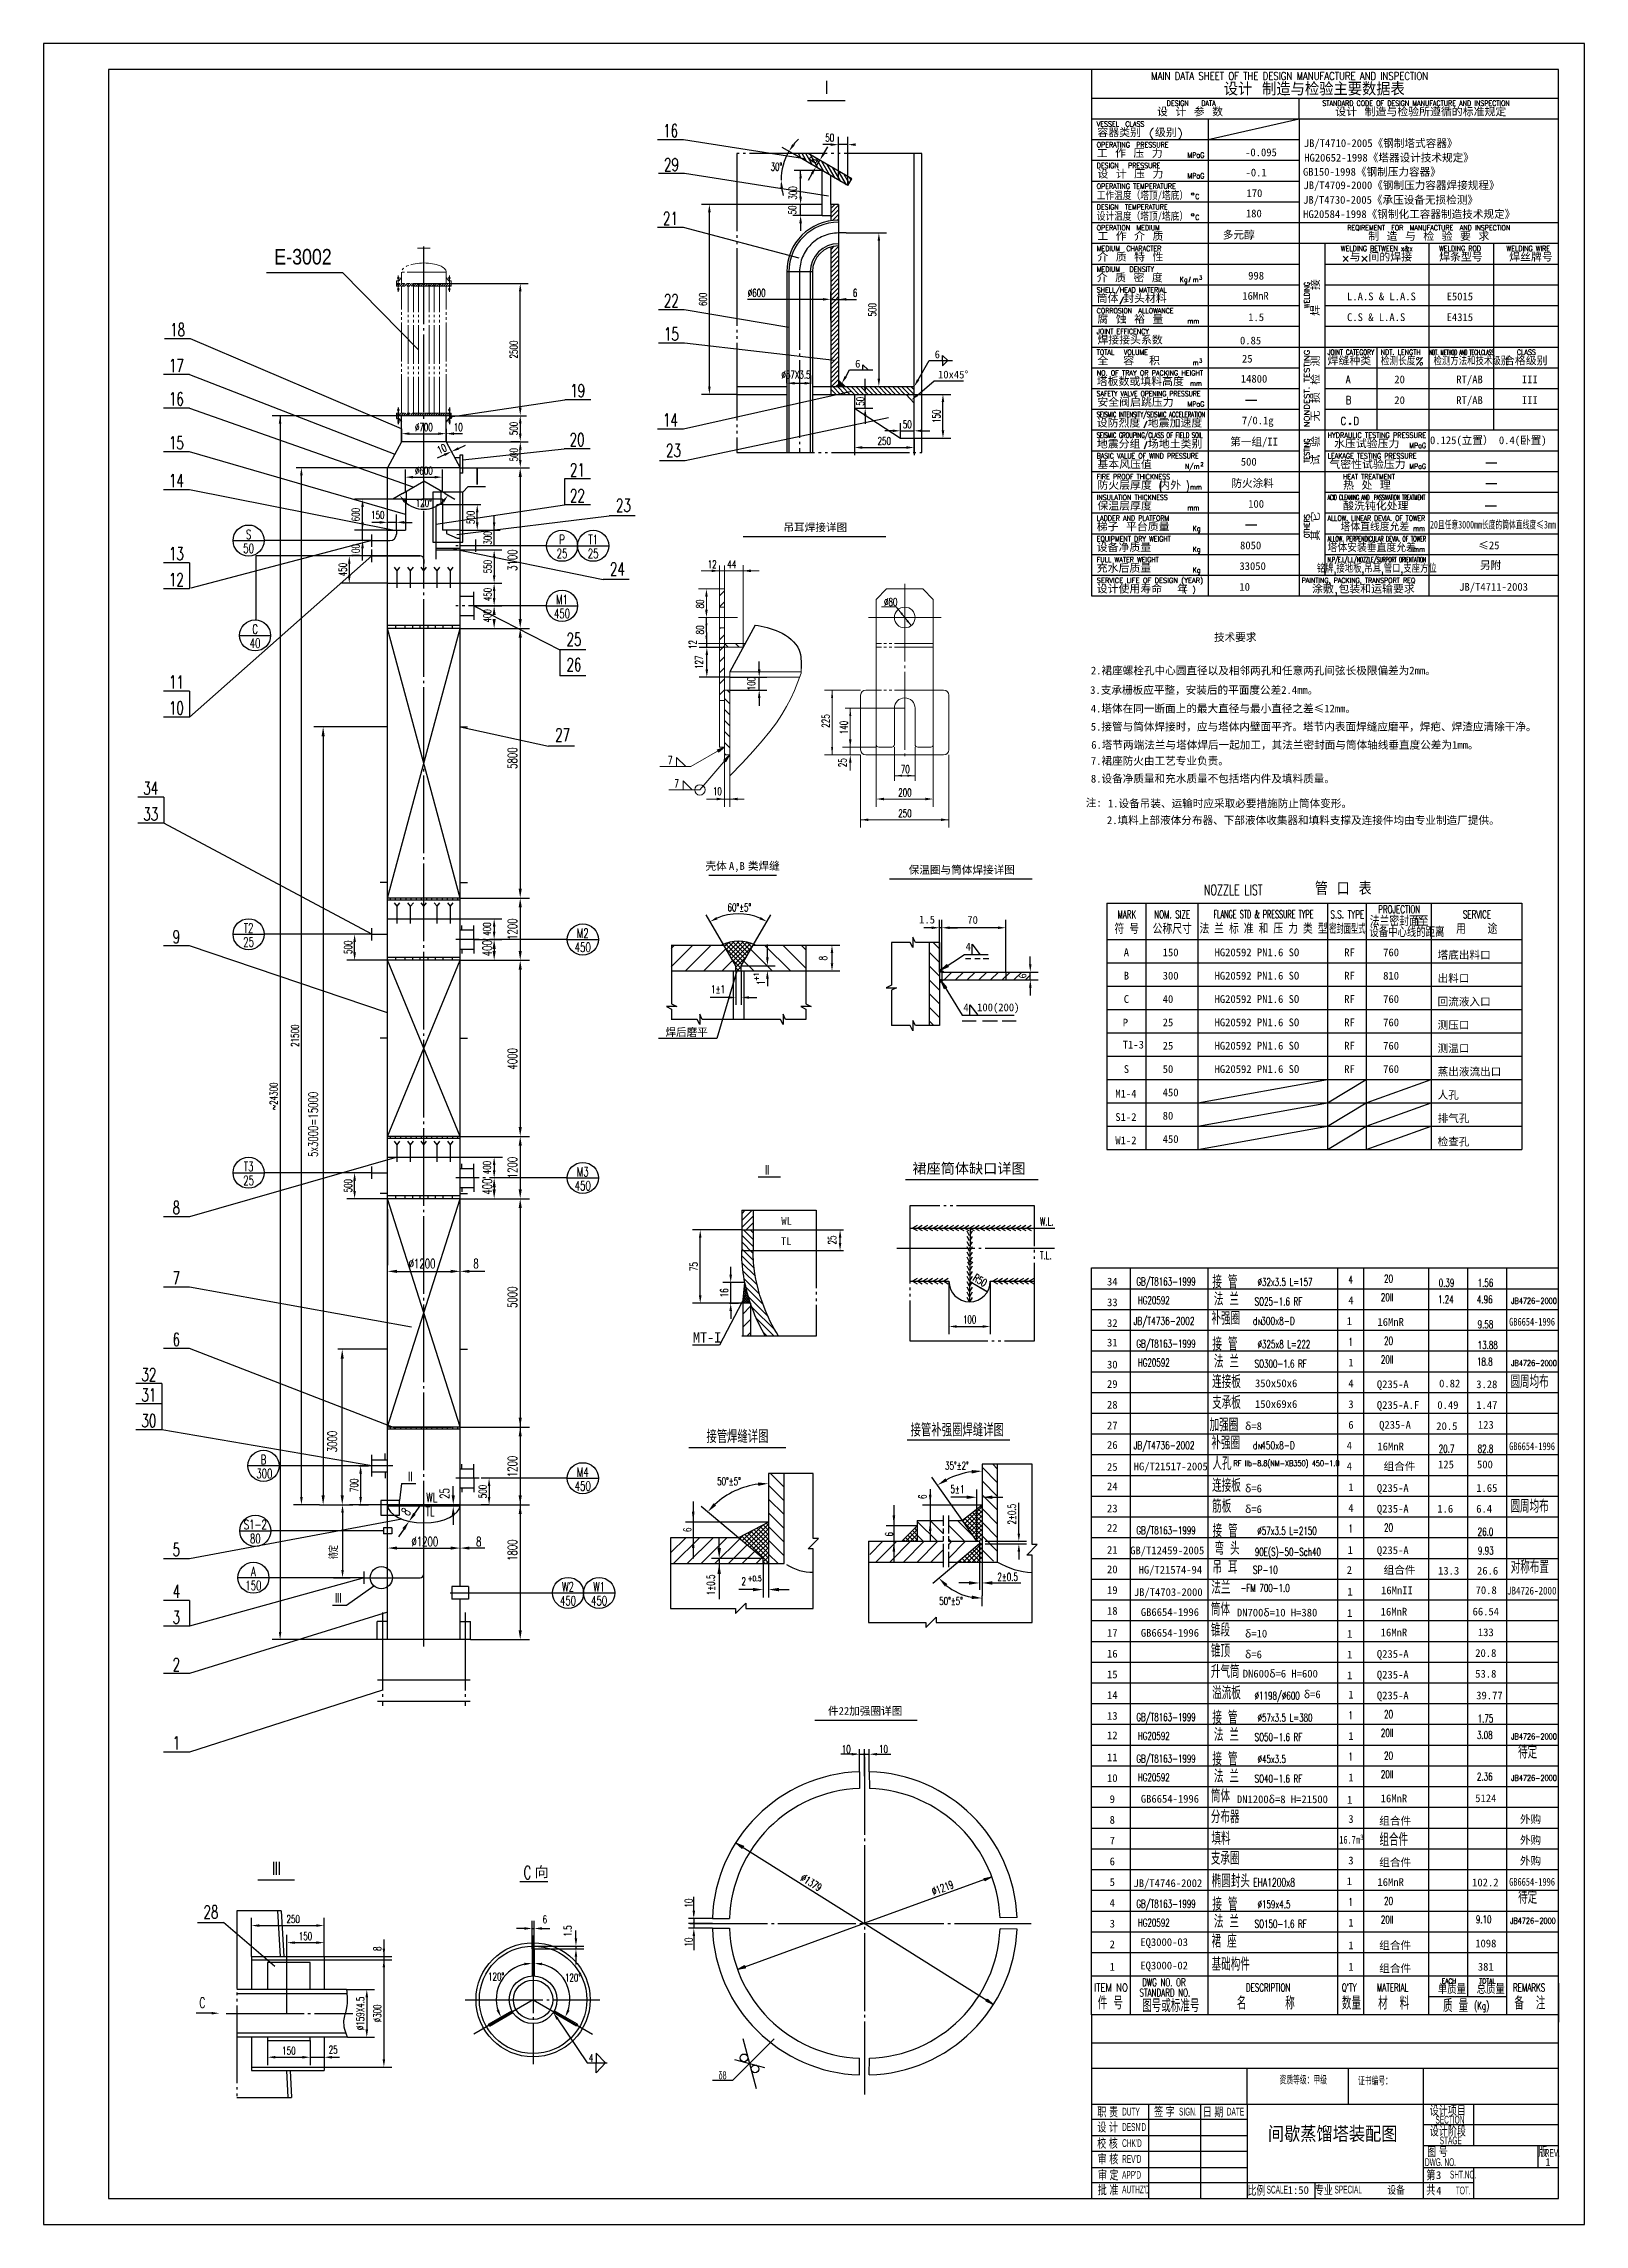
# Model space of a CAD drawing. Header units: inches. Extents: x 8 to 602, y 2 to 843.
import ezdxf
from ezdxf.enums import TextEntityAlignment as Align

# ---------------------------------------------------------------- set-up
doc = ezdxf.new("R2010")
doc.units = ezdxf.units.IN
doc.header["$MEASUREMENT"] = 0
for name, pattern in [('CENTER', [34, 30, -1.5, 1, -1.5]), ('DASHED', [5, 4, -1]), ('PHANTOM', [36.5, 30, -1.5, 1, -1.5, 1, -1.5]), ('PHANTOM1', [20, 15, -1, 1, -1, 1, -1])]:
    doc.linetypes.add(name, pattern=pattern)
for name, color, linetype in [('1', 7, 'Continuous'), ('2', 1, 'CENTER'), ('3', 6, 'Continuous'), ('4', 3, 'DASHED'), ('5', 2, 'PHANTOM'), ('6', 6, 'Continuous'), ('8', 2, 'PHANTOM1')]:
    doc.layers.add(name, color=color, linetype=linetype)
doc.layers.add('设备文字', color=2, linetype='Continuous', lineweight=13)
doc.styles.add('HZ2', font='complex', dxfattribs={"width": 0.67, "height": 2})
doc.styles.add('HZ22', font='COMPLEX', dxfattribs={"width": 0.8, "height": 2})
doc.styles.add('HZ23', font='complex', dxfattribs={"width": 0.8, "height": 3})
doc.styles.add('HZ3', font='complex.shx', dxfattribs={"width": 0.67, "height": 3, "bigfont": 'hztxt.shx'})
doc.styles.add('HZ4', font='complex', dxfattribs={"width": 0.67, "height": 4, "bigfont": 'hztxt'})
doc.styles.add('HZ5', font='complex', dxfattribs={"width": 0.67, "height": 5, "bigfont": 'hztxt'})
doc.styles.add('LKW', font='greekc.shx', dxfattribs={"width": 0.67, "height": 3})
doc.styles.add('SEDIN', font='sedin1.shx', dxfattribs={"width": 0.67, "bigfont": 'sedin.shx'})
doc.styles.add('ST3', font='SimSun.ttf', dxfattribs={"height": 3})
doc.styles.add('ST4', font='SimSun.ttf', dxfattribs={"height": 4})
doc.styles.get("Standard").update_dxf_attribs({"font": 'SimSun.ttf'})
doc.styles.add('SZ2', font='complex', dxfattribs={"width": 0.67, "height": 2})
doc.styles.add('SZ3', font='complex', dxfattribs={"width": 0.67, "height": 3, "bigfont": 'hztxt'})
doc.styles.add('SZ5', font='complex', dxfattribs={"width": 0.67, "height": 5})
doc.dimstyles.get("Standard").update_dxf_attribs({"dimtxt": 0.18, "dimasz": 0.18, "dimexe": 0.18, "dimexo": 0.0625, "dimgap": 0.09, "dimtad": 0, "dimtih": 1, "dimtoh": 1, "dimdec": 4, "dimzin": 0, "dimdsep": 46, "dimtxsty": 'Standard', "dimcen": 0.09, "dimadec": 0, "dimazin": 0, "dimtfac": 1, "dimtdec": 4, "dimtofl": 0, "dimtmove": 0, "dimatfit": 3, "dimfxl": 0, "dimtolj": 1, "dimtzin": 0, "dimarcsym": 0})
pattern_1 = [(135, (3402.4766, 6029.0756), (-2.1213203, -2.1213203), [])]

msp = doc.modelspace()

# ---------------------------------------------------------------- texts
at = {"layer": '1', "color": 3, "style": 'SZ5', "width": 0.67}
for s, p in [('34', (49.769, 553.384)), ('33', (49.769, 543.384)), ('32', (49.053, 327.24)), ('31', (49.053, 319.409)), ('30', (49.053, 309.409))]:
    msp.add_text(s, height=5, dxfattribs=at).set_placement(p, align=Align.CENTER)
at = {"layer": '1', "color": 7, "style": 'SEDIN', "width": 0.67}
for s, p in [('职 责', (418.719, 45.487)), ('签 字', (440.566, 45.591)), ('日 期', (459.334, 45.457)), ('设计项目', (549.836, 46.049)), ('校 核', (418.647, 33.388)), ('设 计', (418.698, 39.615)), ('设计阶段', (549.836, 38.156)), ('审 核', (418.799, 27.355)), ('批 准', (418.876, 15.431)), ('审 定', (418.909, 21.198)), ('比例', (476.063, 15.224)), ('专业', (502.048, 15.378))]:
    msp.add_text(s, height=4, dxfattribs=at).set_placement(p, align=Align.MIDDLE)
at = {"layer": '1', "color": 7, "style": 'SEDIN', "width": 0.5}
for s, p in [('DUTY', (424.26, 43.989)), ('SIGN.', (446.217, 43.989)), ('DATE', (464.624, 43.989)), ("CHK'D", (424.26, 31.849)), ("DESN'D", (424.26, 38.06)), ('STAGE', (546.714, 32.875)), ("REV'D", (424.26, 25.734)), ('REV.', (587.223, 28.082)), ("APP'D", (424.26, 19.619)), ("AUTHZ'D", (424.26, 13.981)), ('SCALE', (479.981, 13.909)), ('SPECIAL', (506.14, 13.951)), ('SHT.NO.', (550.667, 19.717)), ('TOT.', (552.93, 13.581))]:
    msp.add_text(s, height=3, dxfattribs=at).set_placement(p)
at = {"layer": '2', "color": 7, "style": 'SEDIN'}
for s, height, width, p in [('资质等级：甲级', 3, 0.67, (484.958, 56.021)), ('证书编号：', 3, 0.67, (515.207, 55.667)), ('SECTION', 3, 0.5, (545.083, 40.877)), ('DWG. NO.', 3, 0.5, (541.019, 24.517)), ('图 号', 4, 0.67, (541.858, 27.979)), ('版', 4, 0.67, (584.769, 27.979)), ('第', 4, 0.67, (541.553, 18.962)), ('共', 4, 0.67, (541.553, 13.155))]:
    msp.add_text(s, height=height, dxfattribs=dict(at, width=width)).set_placement(p)
at = {"layer": '3'}
for s, height, style, width, p in [('I', 5, 'HZ5', 0.7, (309.762, 823.635)), ('MAIN DATA SHEET OF THE DESIGN MANUFACTURE AND INSPECTION', 3, 'HZ23', 0.8, (435.48, 829.012)), ('设计 制造与检验主要数据表', 5, 'HZ5', 1.1, (463.48, 823.012)), ('设 计 参 数', 3, 'HZ3', 1.4, (437.732, 815.012)), ('DESIGN    DATA', 2, 'HZ22', 0.8, (441.48, 819.012)), ('STANDARD CODE OF DESIGN MANUFACTURE AND INSPECTION', 2, 'HZ22', 0.8, (501.48, 819.012)), ('设计 制造与检验所遵循的标准规定', 3, 'HZ3', 1.4, (506.48, 815.012)), ('VESSEL  CLASS', 2, 'HZ22', 0.8, (414.48, 811.012)), ('容器类别 (级别)', 3, 'HZ3', 1.4, (414.732, 807.012)), ('OPERATING  PRESSURE', 2, 'HZ22', 0.8, (414.48, 803.012)), ('工 作 压 力', 3, 'HZ3', 1.4, (414.48, 799.012)), ('MPaG', 2, 'HZ22', 0.8, (449.48, 799.012)), ('30%%D', 3, 'HZ3', 0.67, (288.736, 794.005)), ('DESIGN   PRESSURE', 2, 'HZ22', 0.8, (414.48, 795.012)), ('设 计 压 力', 3, 'HZ3', 1.4, (414.732, 791.012)), ('MPaG', 2, 'HZ22', 0.8, (449.48, 791.012)), ('工作温度（塔顶/塔底）', 3, 'ST3', 0.8, (414.48, 783.012)), ('OPERATING TEMPERATURE', 2, 'HZ22', 0.8, (414.48, 787.012)), ('C', 2, 'HZ22', 0.8, (452.48, 783.012)), ('DESIGN  TEMPERATURE', 2, 'HZ22', 0.8, (414.48, 779.012)), ('设计温度（塔顶/塔底）', 3, 'ST3', 0.8, (414.48, 775.012)), ('C', 2, 'HZ22', 0.8, (452.48, 775.012)), ('OPERATION  MEDIUM', 2, 'HZ22', 0.8, (414.48, 771.012)), ('工 作 介 质', 3, 'HZ3', 1.4, (414.732, 767.012)), ('MEDIUM  CHARACTER', 2, 'HZ22', 0.8, (414.48, 763.012)), ('MEDIUM   DENSITY', 2, 'HZ22', 0.8, (414.48, 755.012)), ('介 质 特 性', 3, 'HZ3', 1.4, (414.732, 759.012)), ('WELDING ROD', 2, 'HZ22', 0.8, (546.48, 763.012)), ('焊条型号', 3, 'HZ3', 1.4, (546.48, 759.012)), ('WELDING WIRE', 2, 'HZ22', 0.8, (572.48, 763.012)), ('焊丝牌号', 3, 'HZ3', 1.4, (573.48, 759.012)), ('介 质 密 度', 3, 'HZ3', 1.4, (414.48, 751.012)), ('SHELL/HEAD MATERIAL', 2, 'HZ22', 0.8, (414.48, 747.012)), ('Kg', 2, 'HZ22', 0.8, (446.48, 751.012)), ('m', 2, 'HZ22', 0.8, (451.48, 751.012)), ('3', 1.5, 'HZ22', 0.8, (453.98, 752.012)), ('筒体.封头材料', 3, 'HZ3', 1.4, (414.48, 743.012)), ('CORROSION  ALLOWANCE', 2, 'HZ22', 0.8, (414.48, 739.012)), ('JOINT EFFICENCY', 2, 'HZ22', 0.8, (414.48, 731.012)), ('腐 蚀 裕 量', 3, 'HZ3', 1.4, (414.732, 735.012)), ('mm', 2, 'HZ22', 0.8, (449.48, 735.012)), ('TOTAL   VOLUME', 2, 'HZ22', 0.8, (414.48, 723.012)), ('焊接接头系数', 3, 'HZ3', 1.4, (414.732, 727.012)), ('NDT. LENGTH', 2, 'HZ22', 0.8, (523.98, 723.012)), ('NDT. METHOD AND TECH.CLASS', 2, 'HZ22', 0.49, (542.702, 722.953)), ('CLASS', 2, 'HZ22', 0.8, (576.48, 723.012)), ('全  容  积', 3, 'HZ3', 1.4, (414.732, 719.012)), ('m', 2, 'HZ22', 0.8, (451.48, 719.012)), ('3', 1.5, 'HZ22', 0.8, (453.98, 720.012)), ('焊缝种类', 3, 'HZ3', 1.4, (503.48, 719.012)), ('A', 3, 'HZ23', 0.8, (510.48, 712.012)), ('检测方法和技术级别', 3, 'HZ3', 0.8, (544.311, 719.012)), ('合格级别', 3, 'HZ3', 1.4, (571.48, 719.012)), ('塔板数或填料高度', 3, 'HZ3', 1.4, (414.48, 711.012)), ('SAFETY VALVE OPENING PRESSURE', 2, 'HZ22', 0.7, (414.48, 707.012)), ('mm', 2, 'HZ22', 0.8, (450.48, 711.012)), ('B', 3, 'HZ23', 0.8, (510.48, 704.012)), ('SEISMIC INTENSITY/SEISMIC ACCELERATION', 2, 'HZ22', 0.6, (414.48, 699.012)), ('设防烈度 地震加速度', 3, 'HZ3', 1.4, (414.48, 695.012)), ('安全阀启跳压力', 3, 'HZ3', 1.4, (414.732, 703.012)), ('MPaG', 2, 'HZ22', 0.8, (449.48, 703.012)), ('C', 3, 'HZ23', 0.8, (508.48, 696.012)), ('D', 3, 'HZ23', 0.8, (513.48, 696.012)), ('SEISMIC GROUPING/CLASS OF FIELD SOIL', 2, 'HZ22', 0.6, (414.48, 691.012)), ('地震分组 场地土类别', 3, 'HZ3', 1.4, (414.537, 686.908)), ('水压试验压力', 3, 'HZ3', 1.4, (505.98, 687.012)), ('23', 5, 'SZ5', 0.67, (248.438, 683.618)), ('BASIC VALUE OF WIND PRESSURE', 2, 'HZ22', 0.75, (414.48, 683.012)), ('基本风压值', 3, 'HZ3', 1.4, (414.732, 679.012)), ('N/m', 2, 'HZ22', 0.8, (448.48, 679.012)), ('2', 1.5, 'HZ22', 0.8, (454.48, 680.012)), ('LEAKAGE TESTING PRESSURE', 2, 'HZ22', 0.8, (503.48, 683.012)), ('气密性试验压力', 3, 'HZ3', 1.4, (504.16, 679.012)), ('MPaG', 2, 'HZ22', 0.8, (534.98, 687.012)), ('FIRE PROOF THICKNESS', 2, 'HZ22', 0.8, (414.48, 675.012)), ('防火层厚度 内外 ', 3, 'HZ3', 1.4, (414.732, 671.012)), ('(', 3, 'HZ3', 0.7, (438.48, 671.012)), (')', 3, 'HZ3', 0.7, (448.967, 671.012)), ('HEAT TREATMENT', 2, 'HZ22', 0.8, (509.48, 675.012)), ('热 处 理', 3, 'HZ3', 1.4, (509.48, 671.012)), ('MPaG', 2, 'HZ22', 0.8, (534.98, 679.012)), ('23', 5, 'SZ5', 0.67, (229.144, 662.439)), ('INSULATION THICKNESS', 2, 'HZ22', 0.8, (414.48, 667.012)), ('保温层厚度', 3, 'HZ3', 1.4, (414.732, 663.012)), ('mm', 2, 'HZ22', 0.8, (450.48, 671.012)), ('ACID CLEANING AND', 2, 'HZ22', 0.5, (503.48, 667.012)), ('酸洗钝化处理', 3, 'HZ3', 1.4, (509.48, 663.012)), (' PASSIVATION TREATMENT', 2, 'HZ22', 0.5, (520.48, 667.012)), ('梯子 平台质量', 3, 'HZ3', 1.4, (414.48, 655.012)), ('LADDER AND PLATFORM', 2, 'HZ22', 0.8, (414.48, 659.012)), ('mm', 2, 'HZ22', 0.8, (449.48, 663.012)), ('Kg', 2, 'HZ22', 0.8, (451.48, 655.012)), ('ALLOW. LINEAR DEVIA. OF TOWER', 2, 'HZ22', 0.7, (503.48, 659.012)), ('塔体直线度允差', 3, 'HZ3', 1.2, (508.48, 655.012)), ('mm', 2, 'HZ22', 0.8, (536.48, 655.012)), ('EQUIPMENT DRY WEIGHT', 2, 'HZ22', 0.8, (414.48, 651.012)), ('设备净质量', 3, 'HZ3', 1.4, (414.48, 647.012)), ('Kg', 2, 'HZ22', 0.8, (451.48, 647.012)), ('ALLOW. PERPENDICULAR DEVIA. OF TOWER', 2, 'HZ22', 0.55, (503.48, 651.012)), ('塔体安装垂直度允差', 3, 'HZ3', 1.2, (503.48, 647.012)), ('mm', 2, 'HZ22', 0.8, (536.48, 647.012)), ('24', 5, 'SZ5', 0.67, (226.81, 637.873)), ('FULL WATER WEIGHT', 2, 'HZ22', 0.8, (414.48, 643.012)), ('充水后质量', 3, 'HZ3', 1.4, (414.48, 639.012)), ('Kg', 2, 'HZ22', 0.8, (451.48, 639.012)), ('设计使用寿命  年', 3, 'HZ3', 1.4, (414.48, 631.012)), ('(  )', 2, 'HZ22', 0.8, (447.98, 631.512)), ('PAINTING, PACKING, TRANSPORT REQ', 2, 'HZ22', 0.8, (493.48, 635.012)), ('涂敷,包装和运输要求', 3, 'HZ3', 1.4, (497.48, 631.012)), ('25', 5, 'SZ5', 0.67, (210.072, 610.752)), ('26', 5, 'SZ5', 0.67, (210.072, 601.044)), ('27', 5, 'SZ5', 0.67, (205.699, 573.937)), ('NOZZLE LIST', 4, 'HZ4', 0.67, (455.806, 514.621)), ('60%%D%%p5%%d', 3, 'SZ3', 0.67, (272.142, 508.374)), ('1%%p1', 3, 'HZ3', 0.67, (265.832, 476.84)), ('II', 3.6, 'SZ3', 0.67, (286.579, 406.847)), ('GB/T8163-1999', 3, 'SZ3', 0.67, (429.751, 364.132)), ('接 管', 5, 'HZ5', 0.67, (459.063, 363.03)), ('法 兰', 5, 'HZ5', 0.67, (459.663, 356.337)), ('%%C32x3.5 L=157', 3, 'SZ3', 0.67, (476.482, 363.952)), ('20', 3, 'SZ3', 0.67, (525.264, 365.253)), ('0.39', 3, 'SZ3', 0.67, (546.327, 363.608)), ('1.56', 3, 'SZ3', 0.67, (561.336, 363.608)), ('HG20592', 3, 'SZ3', 0.67, (430.311, 356.873)), ('SO25-1.6 RF ', 3, 'SZ3', 0.67, (475.359, 356.412)), ('20II', 3, 'SZ3', 0.67, (524.025, 358.055)), ('1.24', 3, 'SZ3', 0.67, (546.062, 357.21)), ('4.96', 3, 'SZ3', 0.67, (561.071, 357.21)), ('JB4726-2000', 2.25, 'SZ3', 0.67, (574.268, 357.059)), ('N', 2, 'SZ2', 0.67, (476.701, 348.933)), ('9.58', 3, 'SZ3', 0.67, (561.336, 347.608)), ('GB6654-1996', 3, 'ST3', 0.75, (573.476, 348.613)), ('GB/T8163-1999', 3, 'SZ3', 0.67, (429.751, 340.132)), ('接 管', 5, 'HZ5', 0.67, (459.063, 339.03)), ('法 兰', 5, 'HZ5', 0.67, (459.663, 332.337)), ('%%C325x8 L=222', 3, 'SZ3', 0.67, (476.482, 339.952)), ('20II', 3, 'SZ3', 0.67, (524.025, 334.055)), ('20', 3, 'SZ3', 0.67, (525.264, 341.253)), ('13.88', 3, 'SZ3', 0.67, (561.336, 339.608)), ('HG20592', 3, 'SZ3', 0.67, (430.311, 332.873)), ('连接板', 5, 'HZ5', 0.67, (458.98, 324.49)), ('SO300-1.6 RF ', 3, 'SZ3', 0.67, (475.359, 332.412)), ('18.8', 3, 'SZ3', 0.67, (561.071, 333.21)), ('圆周均布', 5, 'HZ5', 0.67, (573.98, 324.49)), ('JB4726-2000', 2.25, 'SZ3', 0.67, (574.268, 333.059)), ('支承板', 5, 'HZ5', 0.67, (458.98, 316.49)), ('加强圈  ', 5, 'HZ5', 0.67, (457.994, 307.857)), ('N', 2, 'SZ2', 0.67, (476.701, 300.933)), ('GB6654-1996', 3, 'ST3', 0.75, (573.476, 300.613)), ('35%%d%%P2%%d', 3, 'HZ3', 0.67, (356.013, 293.11)), ('人孔', 5, 'HZ5', 0.67, (459.082, 292.991)), ('20.7', 3, 'SZ3', 0.67, (546.327, 299.608)), ('82.8', 3, 'SZ3', 0.67, (561.336, 299.608)), ('II', 3.6, 'SZ3', 0.67, (149.055, 288.581)), ('50%%d%%p5%%d', 3, 'HZ3', 0.67, (268.14, 287.098)), ('5%%P1', 3, 'HZ3', 0.67, (358.107, 284.062)), ('连接板', 5, 'HZ5', 0.67, (458.98, 284.49)), ('筋板', 5, 'HZ5', 0.67, (458.98, 276.49)), ('圆周均布', 5, 'HZ5', 0.67, (573.98, 276.49)), ('GB/T8163-1999', 3, 'SZ3', 0.67, (429.751, 268.132)), ('接 管', 5, 'HZ5', 0.67, (459.139, 267.03)), ('%%C57x3.5 L=2150', 3, 'SZ3', 0.67, (476.392, 267.964)), ('20', 3, 'SZ3', 0.67, (525.264, 269.253)), ('26.0', 3, 'SZ3', 0.67, (561.336, 267.608)), ('弯 头', 5, 'HZ5', 0.67, (459.918, 260.213)), ('90E(S)-50-Sch40', 3, 'SZ3', 0.67, (475.429, 259.857)), ('9.93', 3, 'SZ3', 0.67, (561.462, 260.366)), ('2%%P0.5', 3, 'HZ3', 0.67, (376.177, 250.22)), ('吊 耳', 5, 'HZ5', 0.67, (459.082, 252.991)), ('对称布置', 5, 'HZ5', 0.67, (574.082, 252.991)), ('III', 3.6, 'SZ3', 0.67, (120.83, 241.812)), ('2', 3, 'HZ3', 0.67, (277.514, 248.518)), ('+0.5', 2, 'SZ2', 0.67, (279.978, 250.093)), ('50%%d%%P5%%d', 3, 'HZ3', 0.67, (353.75, 240.93)), ('法兰', 5, 'HZ5', 0.67, (458.661, 245.093)), ('筒体', 5, 'HZ5', 0.67, (458.48, 236.708)), ('锥段', 5, 'HZ5', 0.67, (458.48, 228.708)), ('锥顶', 5, 'HZ5', 0.67, (458.48, 220.708)), ('升气筒', 5, 'HZ5', 0.67, (458.48, 212.708)), ('溢流板', 5, 'HZ5', 0.67, (458.98, 204.49)), ('%%C1198/%%C600', 3, 'SZ3', 0.67, (475.359, 204.412)), ('GB/T8163-1999', 3, 'SZ3', 0.67, (429.751, 196.132)), ('接 管', 5, 'HZ5', 0.67, (459.063, 195.03)), ('法 兰', 5, 'HZ5', 0.67, (459.663, 188.337)), ('%%C57x3.5 L=380', 3, 'SZ3', 0.67, (476.482, 195.952)), ('20', 3, 'SZ3', 0.67, (525.264, 197.253)), ('1.75', 3, 'SZ3', 0.67, (561.336, 195.608)), ('HG20592', 3, 'SZ3', 0.67, (430.311, 188.873)), ('SO50-1.6 RF ', 3, 'SZ3', 0.67, (475.359, 188.412)), ('20II', 3, 'SZ3', 0.67, (524.025, 190.055)), ('3.08', 3, 'SZ3', 0.67, (561.071, 189.21)), ('JB4726-2000', 2.25, 'SZ3', 0.67, (574.268, 189.059)), ('GB/T8163-1999', 3, 'SZ3', 0.67, (429.751, 180.132)), ('接 管', 5, 'HZ5', 0.67, (459.063, 179.03)), ('法 兰', 5, 'HZ5', 0.67, (459.663, 172.337)), ('%%C45x3.5 ', 3, 'SZ3', 0.67, (476.482, 179.952)), ('20II', 3, 'SZ3', 0.67, (524.025, 174.055)), ('20', 3, 'SZ3', 0.67, (525.264, 181.253)), ('HG20592', 3, 'SZ3', 0.67, (430.311, 172.873)), ('筒体', 5, 'HZ5', 0.67, (458.48, 164.708)), ('SO40-1.6 RF ', 3, 'SZ3', 0.67, (475.359, 172.412)), ('2.36', 3, 'SZ3', 0.67, (561.071, 173.21)), ('JB4726-2000', 2.25, 'SZ3', 0.67, (574.268, 173.059)), ('分布器', 5, 'HZ5', 0.67, (458.48, 156.708)), ('填料', 5, 'HZ5', 0.67, (458.706, 148.357)), ('支承圈', 5, 'HZ5', 0.67, (458.48, 140.708)), ('III', 5, 'SZ5', 0.67, (96.466, 136.828)), ('椭圆封头 ', 5, 'HZ5', 0.67, (458.815, 131.962)), (' EHA1200x8', 3.1875, 'HZ5', 0.67, (473.336, 132.317)), ('GB6654-1996', 3, 'ST3', 0.75, (573.476, 132.613)), ('GB/T8163-1999', 3, 'SZ3', 0.67, (429.751, 124.132)), ('接 管', 5, 'HZ5', 0.67, (459.063, 123.03)), ('%%C159x4.5', 3, 'SZ3', 0.67, (476.482, 123.952)), ('20', 3, 'SZ3', 0.67, (525.264, 125.253)), ('28', 5, 'SZ5', 0.67, (70.11, 119.963)), ('HG20592', 3, 'SZ3', 0.67, (430.311, 116.873)), ('法 兰', 5, 'HZ5', 0.67, (459.663, 116.337)), ('SO150-1.6 RF ', 3, 'SZ3', 0.67, (475.359, 116.412)), ('20II', 3, 'SZ3', 0.67, (524.025, 118.055)), ('9.10', 3, 'SZ3', 0.67, (560.654, 118.119)), ('JB4726-2000', 2.25, 'SZ3', 0.67, (573.851, 117.967)), ('裙 座', 5, 'HZ5', 0.67, (458.771, 108.738)), ('基础构件', 5, 'HZ5', 0.67, (458.771, 99.857)), ('STANDARD NO.', 3, 'SZ3', 0.67, (430.98, 89.857)), ('DWG NO. OR', 3, 'SZ3', 0.67, (431.98, 93.857)), ('DESCRIPTION', 3, 'SZ3', 0.67, (471.98, 91.857)), ("Q'TY", 3, 'SZ3', 0.67, (508.98, 91.857)), ('MATERIAL', 3, 'SZ3', 0.67, (522.48, 91.857)), ('单质量', 4, 'HZ5', 0.67, (545.98, 90.857)), ('EACH', 2, 'SZ2', 0.67, (547.48, 94.857)), ('总质量', 4, 'HZ5', 0.67, (560.98, 90.857)), ('TOTAL', 2, 'SZ2', 0.67, (561.98, 94.857)), ('REMARKS', 3, 'SZ3', 0.67, (574.98, 91.857)), ('图号或标准号', 5, 'HZ5', 0.67, (431.98, 83.857)), ('名      称', 5, 'HZ5', 0.67, (468.48, 84.857)), ('数量', 5, 'HZ5', 0.67, (508.98, 84.857)), ('材  料', 5, 'HZ5', 0.67, (522.98, 84.857)), ('质 量', 5, 'HZ5', 0.67, (547.98, 83.857)), ('(Kg)', 3, 'SZ3', 0.67, (559.98, 84.857)), ('备  注', 5, 'HZ5', 0.67, (575.48, 84.857)), ('d8', 3, 'LKW', 0.67, (268.676, 57.999))]:
    msp.add_text(s, height=height, dxfattribs=dict(at, style=style, width=width)).set_placement(p)
for s, height, style, width, p in [('16', 5, 'SZ5', 0.67, (250.206, 806.915)), ('29', 5, 'SZ5', 0.67, (250.533, 793.86)), ('21', 5, 'SZ5', 0.67, (250.131, 773.094)), ('REQIREMENT  FOR  MANUFACTURE  AND INSPECTION', 2, 'HZ22', 0.8, (542.48, 771.012)), ('制 造 与 检 验 要 求', 3, 'HZ3', 1.4, (542.48, 767.012)), ('x与x间的焊接', 3, 'HZ3', 1.4, (522.48, 759.012)), ('WELDING BETWEEN x&x', 2, 'HZ22', 0.8, (522.48, 763.012)), ('22', 5, 'SZ5', 0.67, (250.473, 741.363)), ('18', 5, 'SZ5', 0.67, (60.127, 730.153)), ('15', 5, 'SZ5', 0.67, (250.522, 728.493)), ('17', 5, 'SZ5', 0.67, (59.656, 716.351)), ('16', 5, 'SZ5', 0.67, (59.656, 703.477)), ('19', 5, 'SZ5', 0.67, (214.394, 706.68)), ('14', 5, 'SZ5', 0.67, (250.137, 695.31)), ('15', 5, 'SZ5', 0.67, (59.656, 686.554)), ('20', 5, 'SZ5', 0.67, (214.149, 687.798)), ('14', 5, 'SZ5', 0.67, (59.656, 671.926)), ('21', 5, 'SZ5', 0.67, (214.279, 676.13)), ('22', 5, 'SZ5', 0.67, (214.279, 666.13)), ('13', 5, 'SZ5', 0.67, (59.656, 643.797)), ('50', 3.6, 'SZ3', 0.67, (87.508, 646.565)), ('S', 3.6, 'SZ3', 0.67, (87.508, 651.965)), ('25', 3.6, 'SZ3', 0.67, (208.332, 644.558)), ('P', 3.6, 'SZ3', 0.67, (208.332, 649.958)), ('T1', 3.6, 'SZ3', 0.67, (220.332, 649.958)), ('25', 3.6, 'SZ3', 0.67, (220.332, 644.558)), ('铭牌,接地板,吊耳,管口,支座方位', 3, 'HZ3', 0.8, (522.48, 639.012)), ('12', 5, 'SZ5', 0.67, (59.656, 633.797)), ('450', 3.6, 'SZ3', 0.67, (208.332, 621.416)), ('M1', 3.6, 'SZ3', 0.67, (208.332, 626.816)), ('C', 3.6, 'SZ3', 0.67, (90, 615.395)), ('40', 3.6, 'SZ3', 0.67, (90, 609.995)), ('11', 5, 'SZ5', 0.67, (59.656, 594.272)), ('10', 5, 'SZ5', 0.67, (59.656, 584.272)), ('MARK', 3, 'HZ3', 0.67, (426.09, 505.678)), ('NOM. SIZE', 3, 'HZ3', 0.67, (443.59, 505.678)), ('FLANGE STD & PRESSURE TYPE', 3, 'HZ3', 0.6, (478.781, 505.768)), ('PROJECTION', 3, 'HZ3', 0.67, (531.09, 507.678)), ('法兰密封面至', 4, 'HZ4', 0.7, (531.09, 502.678)), ('SERVICE', 3, 'HZ3', 0.67, (561.09, 505.678)), ('9', 5, 'SZ5', 0.67, (59.656, 496.048)), ('T2', 3.6, 'SZ3', 0.67, (87.508, 500.125)), ('25', 3.6, 'SZ3', 0.67, (87.508, 494.725)), ('450', 3.6, 'SZ3', 0.67, (216.34, 492.718)), ('M2', 3.6, 'SZ3', 0.67, (216.34, 498.118)), ('符 号', 4, 'HZ4', 0.7, (426.09, 499.678)), ('公称尺寸', 4, 'HZ4', 0.7, (443.59, 499.678)), ('法 兰 标 准 和 压 力 类 型', 4, 'HZ4', 0.7, (478.781, 499.768)), ('用    途', 4, 'HZ4', 0.7, (560.99, 499.678)), ('T3', 3.6, 'SZ3', 0.67, (87.508, 408.17)), ('25', 3.6, 'SZ3', 0.67, (87.508, 402.77)), ('450', 3.6, 'SZ3', 0.67, (216.34, 400.763)), ('M3', 3.6, 'SZ3', 0.67, (216.34, 406.163)), ('8', 5, 'SZ5', 0.67, (59.656, 391.607)), ('7', 5, 'SZ5', 0.67, (59.656, 364.448)), ('6', 5, 'SZ5', 0.67, (59.656, 340.763)), ('B', 3.6, 'SZ3', 0.67, (93.239, 295.156)), ('300', 3.6, 'SZ3', 0.67, (93.584, 289.756)), ('450', 3.6, 'SZ3', 0.67, (216.34, 284.963)), ('M4', 3.6, 'SZ3', 0.67, (216.34, 290.363)), ('TL', 3.6, 'SZ3', 0.67, (157.495, 275.076)), ('WL', 3.6, 'SZ3', 0.67, (158.122, 280.566)), ('S1-2', 3.6, 'SZ3', 0.67, (90.089, 270.077)), ('5', 5, 'SZ5', 0.67, (59.656, 259.731)), ('80', 3.6, 'SZ3', 0.67, (90.089, 264.677)), ('A', 3.6, 'SZ3', 0.67, (89.341, 251.999)), ('4', 5, 'SZ5', 0.67, (59.656, 243.653)), ('150', 3.6, 'SZ3', 0.67, (89.341, 246.599)), ('450', 3.6, 'SZ3', 0.67, (210.644, 240.708)), ('W2', 3.6, 'SZ3', 0.67, (210.644, 246.108)), ('450', 3.6, 'SZ3', 0.67, (222.644, 240.708)), ('W1', 3.6, 'SZ3', 0.67, (222.644, 246.108)), ('3', 5, 'SZ5', 0.67, (59.656, 233.653)), ('2', 5, 'SZ5', 0.67, (59.656, 215.4)), ('1', 5, 'SZ5', 0.67, (59.656, 185.175)), ('设备', 3, 'ST3', 0.8, (529.901, 13.793))]:
    msp.add_text(s, height=height, dxfattribs=dict(at, style=style, width=width)).set_placement(p, align=Align.CENTER)
for s, height, style, p in [('-0.095', 3, 'ST3', (471.679, 799.588)), ('JB/T4710-2005《钢制塔式容器》', 3, 'ST3', (494.317, 803.122)), ('HG20652-1998《塔器设计技术规定》', 3, 'ST3', (494.471, 797.523)), ('-0.1', 3, 'ST3', (471.857, 791.799)), ('GB150-1998《钢制压力容器》', 3, 'ST3', (493.999, 792.077)), ('170', 3, 'ST3', (472.214, 783.846)), ('JB/T4730-2005《承压设备无损检测》', 3, 'ST3', (494.036, 781.245)), ('JB/T4709-2000《钢制压力容器焊接规程》', 3, 'ST3', (494.176, 786.889)), ('180', 3, 'ST3', (471.99, 776.012)), ('HG20584-1998《钢制化工容器制造技术规定》', 3, 'ST3', (494.059, 775.767)), ('多元醇', 3, 'ST3', (463.097, 767.789)), ('16MnR', 3, 'ST3', (470.585, 744.231)), ('L.A.S & L.A.S', 3, 'ST3', (510.98, 744.012)), ('E5015', 3, 'ST3', (549.373, 744.012)), ('1.5', 3, 'ST3', (472.868, 736.012)), ('C.S & L.A.S', 3, 'ST3', (510.98, 736.012)), ('E4315', 3, 'ST3', (549.373, 736.012)), ('0.85 ', 3, 'ST3', (469.71, 727.012)), ('14800', 3, 'ST3', (470.029, 712.27)), ('25', 3, 'ST3', (470.48, 720.012)), ('20', 3, 'ST3', (529.206, 712.012)), ('RT/AB', 3, 'ST3', (553.127, 712.012)), ('III ', 3, 'ST3', (578.377, 712.012)), ('20', 3, 'ST3', (529.206, 704.012)), ('RT/AB', 3, 'ST3', (553.127, 704.012)), ('III', 3, 'ST3', (578.377, 704.012)), ('7/0.1g', 3, 'ST3', (470.435, 696.178)), ('第一组/II', 3, 'ST3', (465.943, 688.012)), ('0.125(立置） 0.4(卧置)', 3, 'ST3', (542.96, 688.553)), ('500', 3, 'ST3', (470.029, 680.27)), ('防火涂料 ', 3, 'ST3', (466.4, 672.012)), ('100', 3, 'ST3', (472.868, 664.012)), ('8050', 3, 'ST3', (469.738, 648.012)), ('33050', 3, 'ST3', (469.48, 640.012)), ('另附', 3, 'ST3', (562.233, 640.357)), ('10', 3, 'ST3', (469.48, 632.012)), ('技术要求', 3, 'ST3', (459.689, 612.615)), ('2.裙座螺栓孔中心圆直径以及相邻两孔和任意两孔间弦长极限偏差为2mm。', 3, 'ST3', (412.234, 599.748)), ('3.支承栅板应平整，安装后的平面度公差2.4mm。', 3, 'ST3', (411.957, 592.236)), ('4.塔体在同一断面上的最大直径与最小直径之差≤12mm。', 3, 'ST3', (412.189, 585.087)), ('5.接管与筒体焊接时，应与塔体内壁面平齐。塔节内表面焊缝应磨平，焊疤、焊渣应清除干净。 ', 3, 'ST3', (412.189, 578.087)), ('6.塔节两端法兰与塔体焊后一起加工，其法兰密封面与筒体轴线垂直度公差为1mm。', 3, 'ST3', (412.357, 571.087)), ('7.裙座防火由工艺专业负责。', 3, 'ST3', (412.234, 564.916)), ('8.设备净质量和充水质量不包括塔内件及填料质量。', 3, 'ST3', (412.234, 558.044)), ('注:', 3, 'ST3', (410.282, 548.762)), ('1.设备吊装、运输时应采取必要措施防止筒体变形。', 3, 'ST3', (418.782, 548.494)), ('A,B', 3, 'ST3', (272.679, 524.36)), ('管 口 表', 5, 'HZ5', (498.59, 514.678)), ('A', 3, 'ST3', (424.905, 491.056)), ('150', 3, 'ST3', (439.905, 491.056)), ('HG20592 PN1.6 SO', 3, 'ST3', (459.905, 491.056)), ('RF', 3, 'ST3', (509.905, 491.056)), ('760', 3, 'ST3', (524.905, 491.056)), ('塔底出料口', 3, 'ST3', (545.905, 490.056)), ('B ', 3, 'ST3', (424.905, 482.056)), ('300', 3, 'ST3', (439.905, 482.056)), ('HG20592 PN1.6 SO', 3, 'ST3', (459.905, 482.056)), ('RF', 3, 'ST3', (509.905, 482.056)), ('810', 3, 'ST3', (524.905, 482.056)), ('出料口', 3, 'ST3', (545.905, 481.056)), ('C', 3, 'ST3', (424.905, 473.056)), ('40', 3, 'ST3', (439.905, 473.056)), ('HG20592 PN1.6 SO', 3, 'ST3', (459.905, 473.056)), ('RF', 3, 'ST3', (509.905, 473.056)), ('760', 3, 'ST3', (524.905, 473.056)), ('回流液入口', 3, 'ST3', (545.905, 472.056)), ('P', 3, 'ST3', (424.509, 463.978)), ('25', 3, 'ST3', (439.905, 464.056)), ('HG20592 PN1.6 SO', 3, 'ST3', (459.905, 464.056)), ('RF', 3, 'ST3', (509.905, 464.056)), ('760', 3, 'ST3', (524.905, 464.056)), ('测压口', 3, 'ST3', (545.905, 463.056)), ('T1-3', 3, 'ST3', (424.509, 455.478)), ('25', 3, 'ST3', (439.905, 455.056)), ('HG20592 PN1.6 SO', 3, 'ST3', (459.905, 455.056)), ('RF', 3, 'ST3', (509.905, 455.056)), ('760', 3, 'ST3', (524.905, 455.056)), ('测温口', 3, 'ST3', (545.905, 454.056)), ('S', 3, 'ST3', (424.905, 446.056)), ('50', 3, 'ST3', (439.905, 446.056)), ('HG20592 PN1.6 SO', 3, 'ST3', (459.905, 446.056)), ('RF', 3, 'ST3', (509.905, 446.056)), ('760', 3, 'ST3', (524.905, 446.056)), ('蒸出液流出口', 3, 'ST3', (545.905, 445.056)), ('M1-4', 3, 'ST3', (421.65, 436.556)), ('450', 3, 'ST3', (439.905, 437.056)), ('人孔', 3, 'ST3', (545.905, 436.056)), ('S1-2', 3, 'ST3', (421.65, 427.556)), ('80', 3, 'ST3', (439.905, 428.056)), ('排气孔', 3, 'ST3', (545.905, 427.056)), ('W1-2', 3, 'ST3', (421.65, 418.556)), ('450', 3, 'ST3', (439.905, 419.056)), ('检查孔', 3, 'ST3', (545.905, 418.056)), ('裙座筒体缺口详图', 4, 'ST3', (343.426, 407.22)), ('WL', 3, 'ST3', (292.88, 387.507)), ('TL', 3, 'ST3', (292.747, 379.67)), ('4', 3, 'ST3', (511.48, 356.857)), ('1', 3, 'ST3', (510.861, 348.857)), ('1', 3, 'ST3', (511.48, 332.857)), ('350x50x6', 3, 'ST3', (475.48, 324.879)), ('150x69x6', 3, 'ST3', (475.48, 316.879)), ('4', 3, 'ST3', (511.48, 324.802)), ('3', 3, 'ST3', (511.48, 316.802)), ('Q235-A', 3, 'ST3', (522.48, 324.513)), ('0.82', 3, 'ST3', (546.48, 324.802)), ('3.28', 3, 'ST3', (560.781, 324.501)), ('Q235-A.F', 3, 'ST3', (522.48, 316.513)), ('0.49', 3, 'ST3', (545.79, 316.501)), ('1.47', 3, 'ST3', (560.781, 316.501)), ('4', 3, 'ST3', (510.861, 300.857)), ('4', 3, 'ST3', (510.861, 292.857)), ('组合件', 3, 'ST3', (525.082, 292.852)), ('125', 3, 'ST3', (546.073, 293.578)), ('500', 3, 'ST3', (561.082, 293.578)), ('1', 3, 'ST3', (511.48, 284.802)), ('Q235-A', 3, 'ST3', (522.48, 284.513)), ('1.65', 3, 'ST3', (560.781, 284.501)), ('4', 3, 'ST3', (511.48, 276.802)), ('Q235-A', 3, 'ST3', (522.48, 276.513)), ('1.6', 3, 'ST3', (545.773, 276.501)), ('6.4', 3, 'ST3', (560.781, 276.501)), ('GB/T12459-2005', 3, 'ST3', (427.363, 260.431)), ('Q235-A', 3, 'ST3', (522.48, 260.513)), ('2', 3, 'ST3', (510.861, 252.857)), ('组合件', 3, 'ST3', (525.082, 252.852)), ('13.3', 3, 'ST3', (546.073, 252.583)), ('26.6', 3, 'ST3', (561.082, 252.583)), ('1', 3, 'ST3', (511.134, 244.5)), ('1', 3, 'ST3', (510.99, 236.264)), ('1', 3, 'ST3', (510.99, 228.264)), ('1', 3, 'ST3', (510.99, 220.264)), ('Q235-A', 3, 'ST3', (522.48, 220.513)), ('1', 3, 'ST3', (510.99, 212.264)), ('Q235-A', 3, 'ST3', (522.48, 212.513)), ('1', 3, 'ST3', (511.48, 204.802)), ('Q235-A', 3, 'ST3', (522.48, 204.513)), ('39.77', 3, 'ST3', (560.781, 204.501)), ('1', 3, 'ST3', (511.48, 188.857)), ('1', 3, 'ST3', (511.48, 172.857)), ('1', 3, 'ST3', (510.99, 164.264)), ('3', 2, 'ST3', (515.98, 150.357)), ('组合件', 3, 'ST3', (523.398, 156.128)), ('组合件', 3, 'ST3', (523.398, 140.128)), ('1', 3, 'ST3', (510.861, 132.857)), ('1', 3, 'ST3', (511.48, 116.857)), ('1', 3, 'ST3', (511.48, 108.136)), ('组合件', 3, 'ST3', (523.398, 108.128)), ('1', 3, 'ST3', (511.48, 99.857)), ('组合件', 3, 'ST3', (523.398, 99.247))]:
    msp.add_text(s, height=height, dxfattribs=dict(at, style=style)).set_placement(p)
for s, height, rotation, style, width, p in [('WELDING', 2, 90, 'HZ22', 0.8, (496.48, 741.012)), ('焊  接', 3, 90, 'HZ3', 1.4, (500.48, 738.012)), ('8', 3, 90, 'HZ3', 0.67, (310.517, 489.465)), ('+1', 2, 90, 'HZ2', 0.67, (284.23, 481.54)), ('1', 3, 90, 'HZ3', 0.67, (286.464, 479.988)), ('25', 3, 90, 'SZ3', 0.67, (313.977, 379.899)), ('6', 3, 90, 'SZ3', 0.67, (348.819, 281.765)), ('1%%p0.5', 3, 90, 'HZ3', 0.67, (267.19, 244.653)), ('%%C1379', 3, 327.903378, 'HZ3', 0.67, (299.992, 134.849)), ('%%C1219', 3, 20.005861, 'HZ3', 0.67, (351.526, 128.882))]:
    msp.add_text(s, height=height, rotation=rotation, dxfattribs=dict(at, style=style, width=width)).set_placement(p)
at = {"layer": '3', "style": 'ST3'}
for s, p in [('6', (353.026, 723.154)), ('6', (322.347, 719.569)), ('10x45%%D', (359.142, 715.426))]:
    msp.add_text(s, height=3, dxfattribs=at).set_placement(p, align=Align.MIDDLE)
at = {"layer": '3', "style": 'HZ22', "width": 1.00639}
msp.add_text('NONDEST. TESTING', height=2, rotation=90, dxfattribs=at).set_placement((496.48, 695.012), (496.48, 725.012), align=Align.FIT)
at = {"layer": '3'}
for s, height, style, width, p, p2 in [('JOINT CATEGORY', 2, 'HZ22', 0.677419, (503.48, 723.012), (521.48, 723.012)), ('NO. OF TRAY OR PACKING HEIGHT', 2, 'HZ22', 0.728426, (414.48, 715.012), (455.48, 715.012)), ('检测长度%', 3, 'HZ3', 1.132353, (523.98, 719.012), (540.48, 719.012)), ('HYDRAULIC TESTING PRESSURE', 2, 'HZ22', 0.754253, (503.48, 691.012), (541.48, 691.012)), ('20且任意3000mm长度的筒体直线度≤3mm', 3, 'ST3', 0.649554, (542.98, 656.012), (591.48, 656.012)), ('N.P/E.L/L.L/NOZZLE/SURPORT ORIENTATION', 2, 'HZ22', 0.534137, (503.48, 643.012), (541.48, 643.012)), ('SERVICE LIFE OF DESIGN (YEAR)', 2, 'HZ22', 0.771505, (414.48, 635.012), (455.48, 635.012)), ('S.S. TYPE', 3, 'HZ3', 0.604319, (504.59, 505.678), (517.59, 505.678)), ('密封面型式', 4, 'HZ4', 0.710064, (504.09, 499.678), (518.09, 499.678)), ('16.7m', 3, 'ST3', 0.75, (507.98, 148.857), (515.98, 148.857)), ('ITEM NO', 3, 'SZ3', 0.724622, (413.48, 91.857), (426.48, 91.857))]:
    msp.add_text(s, height=height, dxfattribs=dict(at, style=style, width=width)).set_placement(p, p2, align=Align.FIT)
for s, height, style, width, p in [('无 损 检 测', 3, 'HZ3', 1.4, (500.48, 710.012)), ('TESTING', 2, 'HZ22', 0.8, (496.48, 686.012)), ('试 验', 3, 'HZ3', 1.4, (500.48, 686.012)), ('OTHERS', 2, 'HZ22', 0.8, (496.48, 656.953)), ('其 它', 3, 'HZ3', 1.4, (500.48, 656.953)), ('6', 3, 'SZ3', 0.67, (258.127, 269.85)), ('6', 3, 'SZ3', 0.67, (335.941, 268.152))]:
    msp.add_text(s, height=height, rotation=90, dxfattribs=dict(at, style=style, width=width)).set_placement(p, align=Align.CENTER)
for s, height, style, p in [('吊耳焊接详图', 3, 'ST3', (305.986, 654.95)), ('≤25', 3, 'ST3', (565.664, 648.012)), ('JB/T4711-2003', 3, 'ST3', (567.48, 632.012)), ('壳体    类焊缝', 3, 'ST3', (277.962, 524.388)), ('保温圈与筒体焊接详图', 3, 'ST3', (362.445, 522.899)), ('焊后磨平', 3, 'ST3', (256.384, 460.296)), ('34', 3, 'ST3', (420.48, 364.101)), ('33', 3, 'ST3', (420.48, 356.101)), ('MT-I', 4, 'ST4', (264.266, 342.076)), ('32', 3, 'ST3', (420.48, 348.101)), ('31', 3, 'ST3', (420.48, 340.595)), ('30', 3, 'ST3', (420.48, 332.101)), ('29', 3, 'ST3', (420.48, 324.616)), ('28', 3, 'ST3', (420.48, 316.616)), ('27', 3, 'ST3', (420.48, 308.616)), ('6', 3, 'ST3', (512.48, 308.857)), ('26', 3, 'ST3', (420.48, 301.11)), ('25', 3, 'ST3', (420.48, 292.616)), ('HG/T21517-2005', 3, 'ST3', (443.011, 292.819)), ('24', 3, 'ST3', (420.48, 285.122)), ('23', 3, 'ST3', (420.48, 276.616)), ('22', 3, 'ST3', (420.48, 269.11)), ('21', 3, 'ST3', (420.48, 260.616)), ('20', 3, 'ST3', (420.48, 253.122)), ('HG/T21574-94', 3, 'ST3', (442.865, 252.958)), ('19', 3, 'ST3', (420.48, 245.122)), ('18', 3, 'ST3', (420.48, 237.122)), ('17', 3, 'ST3', (420.48, 228.616)), ('16', 3, 'ST3', (420.48, 220.616)), ('15', 3, 'ST3', (420.48, 212.616)), ('件22加强圈详图', 3, 'ST3', (325.202, 198.518)), ('14', 3, 'ST3', (420.48, 204.616)), ('13', 3, 'ST3', (420.48, 196.616)), ('12', 3, 'ST3', (420.48, 189.11)), ('11', 3, 'ST3', (420.48, 180.616)), ('10', 3, 'ST3', (420.48, 172.616)), ('9', 3, 'ST3', (420.48, 164.515)), ('8', 3, 'ST3', (420.48, 156.515)), ('7', 3, 'ST3', (420.48, 148.515)), ('6', 3, 'ST3', (420.48, 140.515)), ('5', 3, 'ST3', (420.48, 132.515)), ('4', 3, 'ST3', (420.48, 124.515)), ('3', 3, 'ST3', (420.48, 116.515)), ('2', 3, 'ST3', (420.48, 108.515)), ('EQ3000-03', 3, 'ST3', (440.48, 109.357)), ('1', 3, 'ST3', (420.48, 99.857)), ('EQ3000-02', 3, 'ST3', (440.48, 100.357)), ('1', 3, 'ST3', (588.416, 24.514)), ('3', 3, 'ST3', (546.286, 19.502)), ('1:50', 3, 'ST3', (492.191, 13.731)), ('4', 3, 'ST3', (546.38, 13.53))]:
    msp.add_text(s, height=height, dxfattribs=dict(at, style=style)).set_placement(p, align=Align.CENTER)
at = {"layer": '3', "lineweight": 15, "style": 'SZ3', "width": 0.67}
for s, p in [('12', (264.507, 640.695)), ('44', (272.062, 640.695)), ('%%C80', (332.465, 626.195)), ('70', (338.965, 561.695)), ('10', (266.507, 553.195)), ('200', (337.965, 552.695)), ('250', (337.965, 544.695))]:
    msp.add_text(s, height=3, dxfattribs=at).set_placement(p)
for s, p in [('80', (263.007, 625.195)), ('80', (263.007, 615.195)), ('12', (260.243, 609.526)), ('225', (311.465, 579.195)), ('140', (318.465, 576.695))]:
    msp.add_text(s, height=3, rotation=90, dxfattribs=at).set_placement(p)
for p in [(250.007, 565.195), (252.507, 556.195)]:
    msp.add_text('7', height=3, dxfattribs=at).set_placement(p, align=Align.CENTER)
at = {"layer": '3', "color": 6, "style": 'ST3'}
for s, p in [('16MnR', (522.698, 348.528)), ('16MnR', (522.698, 300.528)), ('JB/T4703-2000', (428.782, 244.342)), ('16MnII', (524.104, 245.036)), ('GB6654-1996', (431.48, 236.637)), ('DN700δ=10 H=380', (468.524, 236.457)), ('16MnR', (523.96, 236.799)), ('GB6654-1996', (431.48, 228.637)), ('16MnR', (523.96, 228.799)), ('DN600δ=6 H=600', (470.781, 212.908)), ('GB6654-1996', (431.48, 164.637)), ('DN1200δ=8 H=21500', (468.524, 164.457)), ('16MnR', (523.96, 164.799)), ('外购', (577.644, 156.744)), ('外购', (577.644, 148.744)), ('外购', (577.644, 140.744)), ('JB/T4746-2002', (428.638, 132.106)), ('16MnR', (522.698, 132.528)), ('102.2', (559.195, 132.38))]:
    msp.add_text(s, height=3, dxfattribs=at).set_placement(p)
at = {"layer": '3', "style": 'HZ3', "width": 0.67}
msp.add_text('2%%P0.5', height=3, rotation=90, dxfattribs=at).set_placement((381.755, 275.877), align=Align.MIDDLE_CENTER)
at = {"layer": '3', "color": 6, "style": 'ST3'}
msp.add_text('1', height=3, dxfattribs=at).set_placement((512.225, 260.605), align=Align.CENTER)
at = {"layer": '3', "color": 6}
for s, height, style, width, p in [('JB4726-2000', 3, 'ST3', 0.85, (572.659, 244.907)), ('件 号', 5, 'HZ5', 0.67, (414.872, 84.895))]:
    msp.add_text(s, height=height, dxfattribs=dict(at, style=style, width=width)).set_placement(p)
at = {"layer": '3', "width": 0.67}
for height, style, p in [(5, 'SZ5', (196.493, 137.702)), (4, 'HZ4', (70.872, 87.497))]:
    msp.add_text('C', height=height, dxfattribs=dict(at, style=style)).set_placement(p, align=Align.MIDDLE_RIGHT)
at = {"layer": '3', "style": 'SZ3', "width": 0.67}
for p in [(182.929, 97.575), (212.55, 97.141)]:
    msp.add_text('120%%D', height=3, dxfattribs=at).set_placement(p, align=Align.MIDDLE_CENTER)
msp.add_text('4', height=3, dxfattribs=at).set_placement((219.56, 66.209), align=Align.MIDDLE)
at = {"layer": '3', "attachment_point": 5}
for s, insert, char_height, style in [('\\A1;50', (311.556, 806.719), 3, 'SZ3'), ('\\A1;%%C600', (283.38, 746.895), 3, 'SZ3'), ('6', (321.29, 746.895), 3, 'SZ3'), ('\\A1;%%C57X3.5', (298.537, 715.302), 3, 'SZ3'), ('\\A1;%%c700', (155.065, 695.09), 3, 'SZ3'), ('10', (168.35, 695.09), 3, 'SZ3'), ('\\A1;250', (332.579, 689.752), 3, 'SZ3'), ('\\A1;50', (341.455, 696.195), 3, 'SZ3'), ('\\A1;%%c600', (155.065, 678.318), 3, 'SZ3'), ('\\A1;120%%d', (155.065, 665.908), 3, 'SZ3'), ('\\A1;150', (137.31, 661.205), 3, 'SZ3'), ('\\A1;1.5', (349.073, 505.182), 3, 'ST3'), ('70', (366.624, 505.049), 3, 'ST3'), ('4', (364.949, 494.769), 3, 'ST3'), ('4', (364.104, 471.302), 3, 'ST3'), ('100(200)', (376.517, 470.949), 3, 'ST3'), ('%%C1200', (154.374, 372.532), 3.6, 'SZ3'), ('8', (175.172, 372.532), 3.6, 'SZ3'), ('%%C1200', (155.442, 265.299), 3.6, 'SZ3'), ('8', (176.239, 265.299), 3.6, 'SZ3'), ('\\A1;10', (317.937, 185.268), 3, 'SZ3'), ('\\A1;10', (332.266, 185.305), 3, 'SZ3'), ('待定', (580.615, 184.151), 5, 'HZ5'), ('待定', (580.615, 128.151), 5, 'HZ5'), ('\\A1;250', (104.694, 119.75), 3, 'SZ3'), ('6', (201.705, 119.634), 3, 'SZ3'), ('\\A1;150', (109.444, 113.161), 3, 'SZ3'), ('\\A1;150', (103.043, 68.97), 3, 'SZ3'), ('\\A1;25', (120.111, 69.361), 3, 'SZ3')]:
    msp.add_mtext(s, dxfattribs=dict(at, insert=insert, char_height=char_height, style=style))
for s, insert, char_height, rotation, style in [('\\A1;6', (305.134, 798.047), 3, 59.698961, 'SZ3'), ('300', (297.324, 785.421), 3, 90, 'SZ3'), ('50', (297.149, 778.874), 3, 90, 'SZ3'), ('\\A1;600', (262.647, 744.37), 3, 90, 'SZ3'), ('\\A1;500', (327.987, 740.363), 3, 90, 'SZ3'), ('\\A1;2500', (189.734, 725.023), 3, 90, 'SZ3'), ('\\A1;50', (323.334, 705.094), 3, 90, 'SZ3'), ('\\A1;150', (352.699, 699.289), 3, 90, 'SZ3'), ('\\A1;500', (189.734, 694.574), 3, 90, 'SZ3'), ('\\A1;10', (162.014, 686.694), 3, 24.459856, 'SZ3'), ('\\A1;500', (189.751, 684.473), 3, 90, 'SZ3'), ('\\A1;600', (128.772, 661.358), 3, 90, 'SZ3'), ('\\A1;500', (173.14, 660.294), 3, 90, 'SZ3'), ('100', (128.772, 647.427), 3, 90, 'SZ3'), ('300', (179.671, 652.389), 3, 90, 'SZ3'), ('3100', (189.22, 643.823), 3.6, 90, 'SZ3'), ('450', (123.814, 640.185), 3, 90, 'SZ3'), ('550', (179.671, 641.325), 3, 90, 'SZ3'), ('450', (179.671, 630.564), 3, 90, 'SZ3'), ('400', (179.53, 622.338), 3, 90, 'SZ3'), ('5800', (189.22, 567.475), 3.6, 90, 'SZ3'), ('\\A1;1200', (189.22, 501.517), 3.6, 90, 'SZ3'), ('\\A1;500', (125.873, 494.522), 3, 90, 'SZ3'), ('400', (179.53, 494.17), 3.6, 90, 'SZ3'), ('400', (179.4, 501.518), 3, 90, 'SZ3'), ('\\A1;6', (385.871, 483.486), 3, 90, 'ST3'), ('21500', (105.363, 460.43), 3, 90, 'SZ3'), ('4000', (189.22, 451.52), 3.6, 90, 'SZ3'), ('~24300', (97.143, 437.024), 3, 90, 'SZ3'), ('5x3000=15000', (112.394, 426.217), 3.6, 90, 'SZ3'), ('\\A1;1200', (189.22, 409.562), 3.6, 90, 'SZ3'), ('\\A1;500', (125.873, 402.567), 3, 90, 'SZ3'), ('400', (179.53, 402.215), 3.6, 90, 'SZ3'), ('400', (179.4, 409.563), 3, 90, 'SZ3'), ('75', (259.117, 371.387), 3, 90, 'SZ3'), ('\\A1;5000', (189.22, 359.565), 3.6, 90, 'SZ3'), ('16', (270.862, 361.236), 3, 90, 'SZ3'), ('\\A1;3000', (119.75, 303.924), 3.6, 90, 'SZ3'), ('1200', (189.22, 294.298), 3.6, 90, 'SZ3'), ('\\A1;700', (128.188, 287.029), 3, 90, 'SZ3'), ('\\A1;500', (177.722, 284.633), 3, 90, 'SZ3'), ('8', (148.151, 276.87), 3.6, 55.108933, 'SZ3'), ('\\A1;25', (163.066, 283.846), 3.6, 90, 'SZ3'), ('待定', (120.471, 261.254), 3, 90, 'SZ3'), ('1800', (189.22, 262.005), 3.6, 90, 'SZ3'), ('\\A1;10', (257.201, 125.903), 3, 90, 'SZ3'), ('\\A1;1.5', (210.542, 115.174), 3, 90, 'SZ3'), ('\\A1;10', (257.176, 110.9), 3, 90, 'SZ3'), ('8', (137.161, 108.312), 3, 90, 'SZ3'), ('%%C159X4.5', (130.568, 83.368), 3, 90, 'SZ3'), ('%%C300', (137.161, 83.368), 3, 90, 'SZ3')]:
    msp.add_mtext(s, dxfattribs=dict(at, insert=insert, char_height=char_height, rotation=rotation, style=style))
at = {"layer": '3', "lineweight": 15, "insert": (316.465, 565.695), "char_height": 3, "attachment_point": 5, "rotation": 90, "style": 'SZ3'}
msp.add_mtext('25', dxfattribs=at)
at = {"layer": '4', "style": 'ST3'}
msp.add_text('998', height=3, dxfattribs=at).set_placement((472.868, 752.012))
at = {"layer": '6', "color": 6, "style": 'SZ5', "width": 0.67}
msp.add_text('I', height=6, dxfattribs=at).set_placement((175.643, 673.005), align=Align.CENTER)
at = {"layer": '6'}
for s, height, style, p in [('2.填料上部液体分布器、下部液体收集器和填料支撑及连接件均由专业制造厂提供。', 3, 'ST3', (418.435, 542.025)), ('  δ=8', 3, 'ST3', (467.567, 308.342)), ('  δ=6', 3, 'ST3', (467.567, 284.342)), ('  δ=6', 3, 'ST3', (467.567, 276.342)), ('  δ=10', 3, 'ST3', (467.567, 228.342)), ('  δ=6', 3, 'ST3', (467.567, 220.342)), ('  δ=6', 3, 'ST3', (490.239, 204.923)), ('向', 4, 'ST4', (197.777, 135.961))]:
    msp.add_text(s, height=height, dxfattribs=dict(at, style=style)).set_placement(p)
at = {"layer": '6', "width": 0.67}
for s, height, style, p in [('至', 4, 'HZ4', (536.529, 502.693)), ('设备中心线的距离', 4, 'HZ4', (519.591, 498.431)), ('W.L.', 3, 'SZ3', (392.567, 387.271)), ('T.L.', 3, 'SZ3', (392.567, 374.205))]:
    msp.add_text(s, height=height, dxfattribs=dict(at, style=style)).set_placement(p)
at = {"layer": '6', "style": 'SZ3', "width": 0.67}
msp.add_text('R50', height=3, rotation=328.783762, dxfattribs=at).set_placement((366.484, 366.146))
at = {"layer": '6', "color": 6}
for s, height, style, width, p in [('4', 3, 'SZ3', 0.67, (511.48, 364.857)), ('补强圈', 5, 'HZ5', 0.67, (458.701, 348.933)), ('JB/T4736-2002', 3, 'SZ3', 0.7, (428.701, 348.933)), ('d 300x8-D', 3, 'SZ3', 0.7, (474.701, 348.933)), ('1', 3, 'SZ3', 0.67, (511.48, 340.857)), ('接', 5, 'HZ5', 0.8, (342.704, 305.867)), ('管', 5, 'HZ5', 0.8, (346.704, 305.867)), ('补', 5, 'HZ5', 0.8, (350.704, 305.867)), ('焊', 5, 'HZ5', 0.8, (362.704, 305.867)), ('缝', 5, 'HZ5', 0.8, (366.704, 305.867)), ('详', 5, 'HZ5', 0.8, (370.704, 305.867)), ('接管', 5, 'HZ5', 0.8, (264.006, 303.337)), ('焊', 5, 'HZ5', 0.8, (271.925, 303.337)), ('缝', 5, 'HZ5', 0.8, (275.925, 303.337)), ('详', 5, 'HZ5', 0.8, (279.925, 303.337)), ('图', 5, 'HZ5', 0.8, (283.925, 303.337)), ('强', 5, 'HZ5', 0.8, (354.704, 305.867)), ('圈', 5, 'HZ5', 0.8, (358.704, 305.867)), ('图', 5, 'HZ5', 0.8, (374.704, 305.867)), ('JB/T4736-2002', 3, 'SZ3', 0.7, (428.701, 300.933)), ('补强圈', 5, 'HZ5', 0.67, (458.701, 300.933)), ('d 450x8-D', 3, 'SZ3', 0.7, (474.701, 300.933)), ('RF IIb-8.8(NM-XB350) 450-1.0', 2.25, 'SZ3', 0.7, (467.214, 294.411)), ('1', 3, 'SZ3', 0.67, (511.48, 268.857)), ('SP-10', 3, 'SZ3', 0.7, (474.701, 252.933)), ('-FM 700-1.0', 3, 'SZ3', 0.67, (469.933, 245.958)), ('1', 3, 'SZ3', 0.67, (511.48, 196.857)), ('1', 3, 'SZ3', 0.67, (511.48, 180.857)), ('组合件', 5, 'HZ5', 0.7, (523.482, 147.909)), ('1', 3, 'SZ3', 0.67, (511.48, 124.857))]:
    msp.add_text(s, height=height, dxfattribs=dict(at, style=style, width=width)).set_placement(p)
at = {"layer": '6', "style": 'SZ3', "width": 0.67}
msp.add_text('100', height=3, dxfattribs=at).set_placement((365.476, 350.975), align=Align.MIDDLE)
at = {"layer": '6', "style": 'ST3'}
for s, p in [('Q235-A', (529.48, 308.857)), ('20.5', (549.472, 308.357)), ('123', (564.48, 308.857)), ('70.8', (564.624, 245.093)), ('66.54', (564.48, 236.857)), ('133', (564.48, 228.857)), ('20.8', (564.48, 220.857)), ('53.8', (564.48, 212.857)), ('3', (512.48, 156.857)), ('5124', (564.48, 164.857)), ('3', (512.48, 140.857)), ('1098', (564.48, 108.857)), ('381', (564.48, 99.857))]:
    msp.add_text(s, height=3, dxfattribs=at).set_placement(p, align=Align.CENTER)
at = {"layer": '设备文字', "color": 0, "style": 'SEDIN'}
for s, width, p, p2 in [('E-3002', 0.634801, (97.423, 757.823), (119.55, 757.823)), ('间歇蒸馏塔装配图', 1.462257, (480.47, 33.791), (530.402, 33.791))]:
    msp.add_text(s, height=6, dxfattribs=dict(at, width=width)).set_placement(p, p2, align=Align.FIT)

# ---------------------------------------------------------------- blocks, each defined once
blk = doc.blocks.new('*D4')
at = {"layer": '3', "color": 0, "lineweight": -2}
for p, q in [((271.01, 610.19), (261.16, 610.19)), ((264.16, 601.69), (264.16, 607.19)), ((273.01, 598.69), (261.16, 598.69))]:
    blk.add_line(p, q, dxfattribs=at)
at = {"layer": '3', "color": 0}
for points in [[(263.66, 607.19), (264.66, 607.19), (264.16, 610.19)], [(263.66, 601.69), (264.66, 601.69), (264.16, 598.69)]]:
    blk.add_solid(points, dxfattribs=at)
at = {"layer": 'DEFPOINTS', "color": 0}
for p in [(264.16, 610.19), (271.01, 610.19), (273.01, 598.69)]:
    blk.add_point(p, dxfattribs=at)
at = {"layer": '3', "color": 0, "insert": (261.16, 604.44), "char_height": 3, "attachment_point": 5, "rotation": 90, "style": 'SZ3'}
blk.add_mtext('\\A1;127', dxfattribs=at)
blk = doc.blocks.new('*D5')
at = {"layer": '3', "color": 0, "lineweight": -2}
for p, q in [((273.01, 598.69), (287.35, 598.69)), ((284.35, 601.69), (284.35, 604.69)), ((284.35, 593.69), (284.35, 598.69)), ((273.01, 593.69), (287.35, 593.69)), ((284.35, 590.69), (284.35, 587.69))]:
    blk.add_line(p, q, dxfattribs=at)
at = {"layer": '3', "color": 0}
for points in [[(283.85, 601.69), (284.85, 601.69), (284.35, 598.69)], [(283.85, 590.69), (284.85, 590.69), (284.35, 593.69)]]:
    blk.add_solid(points, dxfattribs=at)
at = {"layer": 'DEFPOINTS', "color": 0}
for p in [(273.01, 598.69), (284.35, 598.69), (273.01, 593.69)]:
    blk.add_point(p, dxfattribs=at)
at = {"layer": '3', "color": 0, "insert": (281.35, 596.19), "char_height": 3, "attachment_point": 5, "rotation": 90, "style": 'SZ3'}
blk.add_mtext('\\A1;100', dxfattribs=at)

# ---------------------------------------------------------------- dimensions: what is measured, and where the dimension line sits
at = {"layer": '3'}
for base, p1, p2, text, picture, middle in [((264.155, 610.195), (273.007, 598.695), (271.007, 610.195), '127', '*D4', (261.155, 604.445)), ((284.353, 598.695), (273.007, 593.695), (273.007, 598.695), '100', '*D5', (281.353, 596.195))]:
    dim = msp.add_linear_dim(base=base, p1=p1, p2=p2, angle=90, text=text, dimstyle='Standard', override={"dimasz": 3, "dimexe": 3, "dimexo": 0, "dimtih": 0, "dimtoh": 0, "dimdec": 2, "dimtxsty": 'SZ3', "dimsah": 1, "dimcen": 0, "dimtdec": 2, "dimtofl": 1, "dimtmove": 2, "dimtvp": 1}, dxfattribs=at)
    dim.commit()
    dim.dimension.update_dxf_attribs({"geometry": picture, "text_midpoint": middle})

# ---------------------------------------------------------------- hatches: boundary and pattern name
at = {"layer": '3'}
h = msp.add_hatch(dxfattribs=at)
h.set_pattern_fill('ANSI31', color=256, scale=10, angle=75, style=0)
h.set_pattern_definition([(120, (134.7995, -116.6448), (-1.0825318, -0.625), [])])
h.paths.add_polyline_path([(297.313, 800.635), (306.218, 795.431), (307.732, 798.021), (305.142, 799.534), (303.259, 800.635)])
h.paths.add_polyline_path([(307.732, 798.021), (306.218, 795.431), (314.914, 790.349), (314.914, 793.824)])
h.paths.add_polyline_path([(318.509, 788.248), (318.509, 791.723), (314.914, 793.824), (314.914, 790.349)])
h.paths.add_polyline_path([(318.509, 791.723), (318.509, 788.248), (320.022, 790.838)])
h.paths.add_polyline_path([(302.475, 797.957), (303.908, 800.409), (307.793, 798.138), (306.36, 795.686)], flags=9)
h = msp.add_hatch(dxfattribs=at)
h.set_pattern_fill('_USER', color=256, scale=3, angle=45, style=0, pattern_type=0)
h.set_pattern_definition([(45, (3402.4766, 6029.0756), (-2.1213203, 2.1213203), [])])
h.paths.add_polyline_path([(269.007, 625.695), (271.007, 625.695), (271.007, 632.695), (269.007, 632.695)])
h.paths.add_polyline_path([(269.007, 611.695), (271.007, 611.695), (271.007, 617.695), (269.007, 617.695)])
h.paths.add_polyline_path([(269.007, 611.695), (269.007, 589.695), (271.007, 589.695), (271.007, 611.695)])
h = msp.add_hatch(dxfattribs=at)
h.set_pattern_fill('_USER', color=256, scale=3, angle=135, style=0, pattern_type=0)
h.set_pattern_definition(pattern_1)
h.paths.add_polyline_path([(277.007, 610.195), (277.007, 611.695), (271.007, 611.695), (271.007, 610.195)])
h = msp.add_hatch(dxfattribs=at)
h.set_pattern_fill('_USER', color=256, scale=3, angle=135, style=0, pattern_type=0)
h.set_pattern_definition(pattern_1)
h.paths.add_polyline_path([(273.007, 593.695), (271.007, 593.695), (271.007, 568.695), (273.007, 568.695)])
h = msp.add_hatch(dxfattribs=at)
h.set_pattern_fill('ANSI31', color=256, scale=30, angle=90, style=0)
h.set_pattern_definition([(135, (-2059.7355, -1441.1516), (-2.6516504, -2.6516504), [])])
h.paths.add_polyline_path([(349.886, 464.322), (353.886, 464.322), (353.886, 496.374), (349.886, 496.374)])
h = msp.add_hatch(dxfattribs=at)
h.set_pattern_fill('ANSI31', color=256, scale=40, angle=90, style=0)
h.set_pattern_definition([(135, (198.3793, 279.374), (-3.53553, -3.53553), [])])
h.paths.add_polyline_path([(302.379, 495.374), (282.055, 495.374), (277.379, 487.374), (277.379, 485.374), (302.379, 485.374)])
h = msp.add_hatch(dxfattribs=at)
h.set_pattern_fill('ANSI37', color=256, scale=0.1, style=0)
h.set_pattern_definition([(45, (-271.50597, -185.53535), (-0.2245064, 0.2245064), []), (135, (-271.50597, -185.53535), (-0.2245064, -0.2245064), [])])
h.paths.add_polyline_path([(353.77, 486.342), (353.886, 484.986), (354.786, 484.986), (354.786, 485.484)])
h.paths.add_polyline_path([(355.377, 484.986), (354.786, 485.484), (354.786, 484.986)])
h = msp.add_hatch(dxfattribs=at)
h.set_pattern_fill('ANSI37', color=256, scale=0.1, style=0)
h.set_pattern_definition([(315, (-271.50597, 1152.5065), (-0.2245064, -0.2245064), []), (225, (-271.50597, 1152.5065), (-0.2245064, 0.2245064), [])])
h.paths.add_polyline_path([(353.77, 480.629), (353.886, 481.986), (354.786, 481.986), (354.786, 481.487)])
h.paths.add_polyline_path([(355.377, 481.986), (354.786, 481.487), (354.786, 481.986)])
h = msp.add_hatch(dxfattribs=at)
h.set_pattern_fill('ANSI31', color=256, style=0)
h.set_pattern_definition([(45, (-271.506, -185.5353), (-2.245064, 2.245064), [])])
h.paths.add_polyline_path([(354.786, 484.986), (354.786, 481.986), (388.886, 481.986), (388.886, 484.986)])
h = msp.add_hatch(dxfattribs=at)
h.set_pattern_fill('ANSI31', color=256, scale=15, style=0)
h.set_pattern_definition([(45, (-3939.983, -2359.468), (-1.3258252, 1.3258252), [])])
h.paths.add_polyline_path([(282.015, 393.097), (277.615, 393.097), (277.615, 385.526), (282.015, 385.526)])
h = msp.add_hatch(dxfattribs=at)
h.set_pattern_fill('ANSI31', color=256, scale=15, angle=90, style=0)
h.set_pattern_definition([(135, (-3939.983, -2359.468), (-1.3258252, -1.3258252), [])])
h.paths.add_polyline_path([(277.615, 377.526), (282.015, 377.526), (282.015, 385.526), (277.615, 385.526)])
edge = h.paths.add_edge_path()
edge.add_spline(control_points=[(291.812, 344.501), (289.498, 348.309), (287.581, 352.188), (283.968, 361.618), (282.67, 367.218), (282.079, 374.402), (282.015, 375.964), (282.015, 377.526)], knot_values=[5.9881377, 5.9881377, 5.9881377, 5.9881377, 6.0939285, 6.0939285, 6.2420691, 6.2420691, 6.2831853, 6.2831853, 6.2831853, 6.2831853], degree=3, periodic=0)
edge.add_line((282.015, 377.526), (277.615, 377.526))
edge.add_spline(control_points=[(277.615, 377.526), (277.615, 376.383), (277.647, 375.24), (277.902, 370.677), (278.379, 367.263), (279.896, 360.496), (280.935, 357.142), (283.491, 350.677), (284.985, 347.563), (286.713, 344.501)], knot_values=[6.0080994, 6.0080994, 6.0080994, 6.0080994, 6.0360216, 6.0360216, 6.1196708, 6.1196708, 6.20332, 6.20332, 6.2831853, 6.2831853, 6.2831853, 6.2831853], degree=3, periodic=0)
edge.add_line((286.713, 344.501), (291.812, 344.501))
h = msp.add_hatch(dxfattribs=at)
h.set_pattern_fill('ANSI37', color=256, scale=5, style=0)
h.set_pattern_definition([(45, (113.428, 71.1854), (-0.4419417, 0.4419417), []), (135, (113.428, 71.1854), (-0.4419417, -0.4419417), [])])
edge = h.paths.add_edge_path()
edge.add_spline(control_points=[(280.994, 357.247), (280.256, 359.442), (279.636, 361.654), (279.037, 364.327), (278.942, 364.776), (278.851, 365.225)], knot_values=[6.1166064, 6.1166064, 6.1166064, 6.1166064, 6.171614, 6.171614, 6.1826841, 6.1826841, 6.1826841, 6.1826841], degree=3, periodic=0)
edge.add_line((278.851, 365.225), (277.994, 357.247))
edge.add_line((277.994, 357.247), (280.994, 357.247))
h = msp.add_hatch(dxfattribs=at)
h.set_pattern_fill('ANSI31', color=256, scale=30, angle=90, style=0)
h.set_pattern_definition([(135, (198.8684, 216.1544), (-2.65165, -2.65165), [])])
h.paths.add_polyline_path([(370.283, 257.432), (373.283, 257.432, 0.4142136), (376.283, 260.432), (376.283, 295.154), (370.283, 295.154)])
h = msp.add_hatch(dxfattribs=at)
h.set_pattern_fill('ANSI31', color=256, scale=30, angle=90, style=0)
h.set_pattern_definition([(135, (-64.3284, -543.3595), (-2.65165, -2.65165), [])])
h.paths.add_polyline_path([(293.923, 291.541), (287.923, 291.541), (287.923, 256.818), (293.923, 256.818)])
h = msp.add_hatch(dxfattribs=at)
h.set_pattern_fill('ANSI37', color=256, scale=0.4, style=0)
h.set_pattern_definition([(45, (-869.0088, 210.7405), (-0.8980256, 0.8980256), []), (135, (-869.0088, 210.7405), (-0.8980256, -0.8980256), [])])
h.paths.add_polyline_path([(287.923, 272.599), (287.78, 272.743), (276.389, 266.818), (285.923, 258.818), (285.923, 256.818), (287.923, 256.818)])
at = {"layer": '8', "lineweight": 15}
h = msp.add_hatch(dxfattribs=at)
h.set_pattern_fill('ANSI31', color=256, scale=5, style=0)
h.set_pattern_definition([(45, (384.9165, -219.6959), (-0.44194174, 0.44194174), [])])
h.paths.add_polyline_path([(149.065, 750.473), (145.209, 750.473), (145.209, 749.473), (149.065, 749.473)])
h.paths.add_polyline_path([(145.209, 750.473), (144.472, 750.473), (144.472, 749.473), (145.209, 749.473)])
h.paths.add_polyline_path([(151.065, 750.473), (149.065, 750.473), (149.065, 749.473), (151.065, 749.473)])
h.paths.add_polyline_path([(153.065, 750.473), (151.065, 750.473), (151.065, 749.473), (153.065, 749.473)])
h.paths.add_polyline_path([(155.065, 750.473), (153.065, 750.473), (153.065, 749.473), (155.065, 749.473)])
h.paths.add_polyline_path([(164.92, 750.473), (155.065, 750.473), (155.065, 749.473), (164.92, 749.473)])
h.paths.add_polyline_path([(165.657, 750.473), (164.92, 750.473), (164.92, 749.473), (165.657, 749.473)])
h.paths.add_polyline_path([(145.209, 700.473), (144.472, 700.473), (144.472, 699.473), (145.209, 699.473)])
h.paths.add_polyline_path([(149.065, 700.473), (145.209, 700.473), (145.209, 699.473), (149.065, 699.473)])
h.paths.add_polyline_path([(151.065, 700.473), (149.065, 700.473), (149.065, 699.473), (151.065, 699.473)])
h.paths.add_polyline_path([(153.065, 700.473), (151.065, 700.473), (151.065, 699.473), (153.065, 699.473)])
h.paths.add_polyline_path([(155.065, 700.473), (153.065, 700.473), (153.065, 699.473), (155.065, 699.473)])
h.paths.add_polyline_path([(164.92, 700.473), (155.065, 700.473), (155.065, 699.473), (164.92, 699.473)])
h.paths.add_polyline_path([(165.657, 700.473), (164.92, 700.473), (164.92, 699.473), (165.657, 699.473)])

# ---------------------------------------------------------------- linework, layer by layer
for p, q in [((144.783, 639.731), (143.719, 641.112)), ((144.783, 639.731), (145.846, 641.112)), ((149.967, 639.731), (148.903, 641.112)), ((149.967, 639.731), (151.031, 641.112)), ((155.065, 639.731), (154.001, 641.112)), ((155.065, 639.731), (156.128, 641.112)), ((160.162, 639.731), (159.098, 641.112)), ((160.162, 639.731), (161.226, 641.112)), ((165.347, 639.731), (164.283, 641.112)), ((165.347, 639.731), (166.41, 641.112)), ((141.065, 634.912), (169.064, 634.912)), ((144.119, 618.553), (144.119, 617.473)), ((147.681, 618.553), (147.681, 617.473)), ((150.659, 618.553), (150.659, 617.473)), ((153.515, 618.553), (153.515, 617.473)), ((156.614, 618.553), (156.614, 617.473)), ((159.47, 618.553), (159.47, 617.473)), ((162.448, 618.553), (162.448, 617.473)), ((166.01, 618.553), (166.01, 617.473)), ((141.065, 505.518), (169.064, 505.518)), ((144.783, 510.337), (143.719, 511.718)), ((144.783, 510.337), (145.846, 511.718)), ((149.967, 510.337), (148.903, 511.718)), ((149.967, 510.337), (151.031, 511.718)), ((155.065, 510.337), (154.001, 511.718)), ((155.065, 510.337), (156.128, 511.718)), ((160.162, 510.337), (159.098, 511.718)), ((160.162, 510.337), (161.226, 511.718)), ((165.347, 510.337), (164.283, 511.718)), ((165.347, 510.337), (166.41, 511.718)), ((144.119, 490.598), (144.119, 489.518)), ((147.681, 490.598), (147.681, 489.518)), ((150.659, 490.598), (150.659, 489.518)), ((153.515, 490.598), (153.515, 489.518)), ((156.614, 490.598), (156.614, 489.518)), ((159.47, 490.598), (159.47, 489.518)), ((162.448, 490.598), (162.448, 489.518)), ((166.01, 490.598), (166.01, 489.518)), ((141.065, 413.563), (169.064, 413.563)), ((144.783, 418.382), (143.719, 419.763)), ((144.783, 418.382), (145.846, 419.763)), ((149.967, 418.382), (148.903, 419.763)), ((149.967, 418.382), (151.031, 419.763)), ((155.065, 418.382), (154.001, 419.763)), ((155.065, 418.382), (156.128, 419.763)), ((160.162, 418.382), (159.098, 419.763)), ((160.162, 418.382), (161.226, 419.763)), ((165.347, 418.382), (164.283, 419.763)), ((165.347, 418.382), (166.41, 419.763)), ((144.119, 398.643), (144.119, 397.563)), ((147.681, 398.643), (147.681, 397.563)), ((150.659, 398.643), (150.659, 397.563)), ((153.515, 398.643), (153.515, 397.563)), ((156.614, 398.643), (156.614, 397.563)), ((159.47, 398.643), (159.47, 397.563)), ((162.448, 398.643), (162.448, 397.563)), ((166.01, 398.643), (166.01, 397.563))]:
    msp.add_line(p, q)
at = {"color": 0}
msp.add_line((287.923, 272.599), (287.78, 272.743), dxfattribs=at)
at = {"color": 7}
for p, q in [((434.48, 48.394), (434.48, 12.012)), ((454.48, 48.394), (454.48, 12.012)), ((472.48, 48.394), (472.48, 12.012)), ((559.687, 48.394), (559.687, 32.376)), ((498.584, 18.224), (498.584, 12.012)), ((559.687, 23.924), (559.687, 12.012))]:
    msp.add_line(p, q, dxfattribs=at)
at = {"color": 7, "const_width": 0.5}
msp.add_lwpolyline([(412.48, 82.857), (592.48, 82.857)], dxfattribs=at)
at = {"layer": '1'}
for p, q in [((592.48, 833.012), (33.48, 833.012)), ((33.48, 833.012), (33.48, 12.012)), ((592.48, 12.012), (592.48, 833.012)), ((318.509, 788.248), (297.313, 800.635)), ((320.022, 790.838), (303.259, 800.635)), ((344.103, 685.311), (344.103, 800.645)), ((347.109, 685.311), (347.109, 800.645)), ((308.604, 776.754), (308.604, 794.036)), ((311.914, 780.994), (311.914, 792.102)), ((318.509, 788.248), (320.022, 790.838)), ((308.604, 780.994), (275.736, 780.994)), ((308.604, 776.754), (311.914, 776.754)), ((311.914, 780.994), (311.914, 774.692)), ((314.914, 780.994), (311.914, 780.994)), ((314.914, 780.994), (314.914, 710.747)), ((311.914, 764.582), (311.914, 707.747)), ((294.974, 754.979), (294.974, 685.311)), ((304.854, 754.979), (294.974, 754.979)), ((295.774, 754.979), (295.774, 685.311)), ((304.054, 754.979), (304.054, 685.311)), ((304.854, 754.979), (304.854, 685.311)), ((275.736, 710.747), (294.974, 710.747)), ((275.736, 707.747), (294.974, 707.747)), ((304.854, 710.747), (344.103, 710.747)), ((304.854, 707.747), (344.103, 707.747)), ((317.482, 710.747), (314.914, 713.185)), ((321.054, 707.747), (321.054, 702.44)), ((344.103, 704.411), (341.046, 707.747)), ((165.657, 699.473), (144.472, 699.473)), ((144.472, 699.473), (144.472, 698.473)), ((144.472, 698.473), (145.472, 698.473)), ((145.562, 701.334), (144.855, 702.041)), ((144.855, 701.334), (145.562, 702.041)), ((145.472, 698.473), (146.472, 697.119)), ((146.472, 689.473), (146.472, 699.473)), ((163.657, 689.473), (163.657, 699.473)), ((164.657, 698.473), (163.657, 697.119)), ((164.567, 701.334), (165.274, 702.041)), ((165.274, 701.334), (164.567, 702.041)), ((165.657, 698.473), (164.657, 698.473)), ((165.657, 699.473), (165.657, 698.473)), ((321.054, 702.44), (338.807, 690.832)), ((144.855, 697.652), (145.562, 696.945)), ((145.562, 697.652), (144.855, 696.945)), ((165.274, 697.652), (164.567, 696.945)), ((164.567, 697.652), (165.274, 696.945)), ((338.807, 690.832), (344.103, 690.832)), ((146.472, 689.473), (141.065, 679.473)), ((163.657, 689.473), (146.472, 689.473)), ((163.657, 689.473), (169.064, 679.473)), ((169.064, 683.22), (167.038, 683.22)), ((169.064, 247.97), (169.064, 684.426)), ((169.064, 684.426), (170.064, 684.426)), ((170.064, 677.382), (170.064, 684.426)), ((141.065, 227.508), (141.065, 679.473)), ((169.064, 679.473), (141.065, 679.473)), ((146.834, 669.459), (155.065, 674.269)), ((163.296, 669.459), (155.065, 674.269)), ((170.064, 677.382), (169.064, 677.382)), ((147.933, 667.358), (147.933, 655.358)), ((147.933, 667.358), (155.065, 667.358)), ((148.421, 665.578), (148.421, 670.224)), ((162.196, 667.358), (155.065, 667.358)), ((162.196, 665.23), (160.833, 665.23)), ((161.709, 665.578), (161.709, 670.224)), ((162.196, 667.358), (162.196, 655.358)), ((159.633, 664.03), (159.633, 644.174)), ((135.065, 648.965), (135.065, 653.765)), ((135.065, 651.365), (141.999, 651.365)), ((135.065, 643.057), (135.065, 647.857)), ((141.065, 655.358), (147.933, 655.358)), ((144.499, 655.358), (144.499, 653.865)), ((159.633, 648.451), (169.064, 648.451)), ((159.633, 647.737), (169.064, 647.737)), ((169.064, 655.358), (162.196, 655.358)), ((163.803, 655.358), (163.803, 654.063)), ((163.803, 654.063), (167.895, 652.268)), ((167.895, 652.268), (169.064, 652.268)), ((175.064, 649.358), (169.064, 649.358)), ((175.064, 646.958), (175.064, 651.758)), ((135.065, 645.457), (153.625, 645.457)), ((144.783, 633.112), (144.783, 639.731)), ((149.967, 633.112), (149.967, 639.731)), ((155.065, 644.017), (155.065, 642.534)), ((155.065, 633.112), (155.065, 639.731)), ((160.162, 633.112), (160.162, 639.731)), ((165.347, 633.112), (165.347, 639.731)), ((174.324, 626.216), (174.324, 631.609)), ((169.064, 629.9), (174.324, 629.9)), ((169.064, 622.532), (174.324, 622.532)), ((174.324, 626.216), (174.324, 620.823)), ((169.064, 618.553), (141.065, 618.553)), ((169.064, 617.473), (141.065, 617.473)), ((282.792, 618.791), (273.007, 600.695)), ((141.065, 579.521), (138.279, 579.521)), ((141.065, 579.521), (138.279, 579.521)), ((141.065, 579.521), (138.279, 579.521)), ((169.064, 579.521), (171.85, 579.521)), ((169.064, 579.521), (171.85, 579.521)), ((169.064, 579.521), (171.85, 579.521)), ((141.065, 519.519), (138.279, 519.519)), ((141.065, 519.519), (138.279, 519.519)), ((141.065, 519.519), (138.279, 519.519)), ((169.064, 513.517), (141.065, 513.517)), ((142.065, 513.517), (142.065, 512.717)), ((144.065, 513.517), (144.065, 512.717)), ((146.065, 513.517), (146.065, 512.717)), ((148.065, 513.517), (148.065, 512.717)), ((150.065, 513.517), (150.065, 512.717)), ((152.065, 513.517), (152.065, 512.717)), ((154.065, 513.517), (154.065, 512.717)), ((156.065, 513.517), (156.065, 512.717)), ((158.064, 513.517), (158.064, 512.717)), ((160.064, 513.517), (160.064, 512.717)), ((162.064, 513.517), (162.064, 512.717)), ((164.064, 513.517), (164.064, 512.717)), ((166.064, 513.517), (166.064, 512.717)), ((168.064, 513.517), (168.064, 512.717)), ((169.064, 519.519), (171.85, 519.519)), ((169.064, 519.519), (171.85, 519.519)), ((169.064, 519.519), (171.85, 519.519)), ((169.064, 512.717), (141.065, 512.717)), ((144.783, 503.718), (144.783, 510.337)), ((149.967, 503.718), (149.967, 510.337)), ((155.065, 503.718), (155.065, 510.337)), ((160.162, 503.718), (160.162, 510.337)), ((165.347, 503.718), (165.347, 510.337)), ((135.065, 497.125), (135.065, 501.925)), ((135.065, 499.525), (141.065, 499.525)), ((169.064, 501.202), (174.324, 501.202)), ((169.661, 501.202), (169.661, 502.925)), ((174.324, 497.518), (174.324, 502.911)), ((174.324, 497.518), (174.324, 492.125)), ((349.886, 496.374), (349.886, 464.322)), ((353.886, 496.374), (353.886, 464.322)), ((169.064, 490.598), (141.065, 490.598)), ((169.064, 489.518), (141.065, 489.518)), ((169.064, 493.834), (174.324, 493.834)), ((169.661, 493.834), (169.661, 492.111)), ((274.379, 485.374), (274.379, 466.697)), ((278.379, 485.374), (278.379, 466.697)), ((355.377, 484.986), (353.886, 486.244)), ((355.377, 481.986), (353.886, 480.727)), ((354.786, 484.986), (354.786, 481.986)), ((354.786, 484.986), (379.431, 484.986)), ((354.786, 481.986), (379.431, 481.986)), ((379.431, 484.986), (379.431, 481.986)), ((141.065, 459.509), (138.279, 459.509)), ((141.065, 459.509), (138.279, 459.509)), ((141.065, 459.509), (138.279, 459.509)), ((169.064, 459.509), (171.85, 459.509)), ((169.064, 459.509), (171.85, 459.509)), ((169.064, 459.509), (171.85, 459.509)), ((169.064, 421.562), (141.065, 421.562)), ((169.064, 420.762), (141.065, 420.762)), ((142.065, 421.562), (142.065, 420.762)), ((144.065, 421.562), (144.065, 420.762)), ((146.065, 421.562), (146.065, 420.762)), ((148.065, 421.562), (148.065, 420.762)), ((150.065, 421.562), (150.065, 420.762)), ((152.065, 421.562), (152.065, 420.762)), ((154.065, 421.562), (154.065, 420.762)), ((156.065, 421.562), (156.065, 420.762)), ((158.064, 421.562), (158.064, 420.762)), ((160.064, 421.562), (160.064, 420.762)), ((162.064, 421.562), (162.064, 420.762)), ((164.064, 421.562), (164.064, 420.762)), ((166.064, 421.562), (166.064, 420.762)), ((168.064, 421.562), (168.064, 420.762)), ((144.783, 411.763), (144.783, 418.382)), ((149.967, 411.763), (149.967, 418.382)), ((155.065, 411.763), (155.065, 418.382)), ((160.162, 411.763), (160.162, 418.382)), ((165.347, 411.763), (165.347, 418.382)), ((135.065, 405.17), (135.065, 409.97)), ((135.065, 407.57), (141.065, 407.57)), ((169.064, 409.247), (174.324, 409.247)), ((169.661, 409.247), (169.661, 410.97)), ((174.324, 405.563), (174.324, 410.956)), ((174.324, 405.563), (174.324, 400.17)), ((141.065, 399.507), (138.279, 399.507)), ((141.065, 399.507), (138.279, 399.507)), ((141.065, 399.507), (138.279, 399.507)), ((169.064, 398.643), (141.065, 398.643)), ((169.064, 397.563), (141.065, 397.563)), ((169.064, 401.879), (174.324, 401.879)), ((169.064, 399.507), (171.85, 399.507)), ((169.064, 399.507), (171.85, 399.507)), ((169.064, 399.507), (171.85, 399.507)), ((169.661, 401.879), (169.661, 400.156)), ((277.615, 393.097), (277.615, 377.526)), ((282.015, 393.097), (282.015, 377.526)), ((277.615, 385.526), (306.307, 385.526)), ((342.476, 386.254), (390.476, 386.254)), ((365.726, 386.254), (365.476, 357.801)), ((277.994, 357.247), (278.851, 365.225)), ((342.476, 365.775), (357.502, 365.775)), ((373.45, 365.775), (390.476, 365.775)), ((277.994, 357.247), (277.994, 344.629)), ((280.994, 357.247), (277.994, 357.247)), ((280.994, 357.247), (280.994, 344.629)), ((141.065, 339.505), (138.279, 339.505)), ((169.064, 339.505), (171.85, 339.505)), ((169.064, 309.503), (141.065, 309.503)), ((169.064, 308.703), (141.065, 308.703)), ((142.065, 309.503), (142.065, 308.703)), ((144.065, 309.503), (144.065, 308.703)), ((144.44, 309.503), (165.689, 309.503)), ((146.065, 309.503), (146.065, 308.703)), ((148.065, 309.503), (148.065, 308.703)), ((150.065, 309.503), (150.065, 308.703)), ((152.065, 309.503), (152.065, 308.703)), ((154.065, 309.503), (154.065, 308.703)), ((156.065, 309.503), (156.065, 308.703)), ((158.064, 309.503), (158.064, 308.703)), ((160.064, 309.503), (160.064, 308.703)), ((162.064, 309.503), (162.064, 308.703)), ((164.064, 309.503), (164.064, 308.703)), ((166.064, 309.503), (166.064, 308.703)), ((168.064, 309.503), (168.064, 308.703)), ((135.065, 290.373), (135.065, 298.739)), ((135.065, 296.842), (141.065, 296.842)), ((140.206, 296.842), (140.206, 299.339)), ((169.661, 293.447), (169.661, 295.17)), ((174.324, 289.763), (174.324, 295.156)), ((370.283, 295.154), (370.283, 257.432)), ((376.283, 257.432), (376.283, 295.154)), ((135.065, 292.269), (141.065, 292.269)), ((140.206, 292.269), (140.206, 289.773)), ((169.064, 293.447), (174.324, 293.447)), ((169.064, 286.079), (174.324, 286.079)), ((169.661, 286.079), (169.661, 284.356)), ((174.324, 289.763), (174.324, 284.37)), ((287.923, 291.541), (287.923, 256.818)), ((293.923, 256.818), (293.923, 291.541)), ((169.064, 279.503), (141.065, 279.503)), ((370.283, 279.432), (362.681, 273.432)), ((142.714, 270.677), (139.494, 270.677)), ((139.494, 270.677), (139.494, 268.277)), ((142.714, 270.677), (142.714, 268.277)), ((155.065, 252.839), (155.065, 272.503)), ((287.923, 272.818), (276.389, 266.818)), ((339.283, 265.432), (345.283, 271.432)), ((345.283, 273.432), (355.283, 273.432)), ((345.283, 273.432), (345.283, 265.432)), ((357.283, 273.432), (362.681, 273.432)), ((368.283, 265.432), (362.681, 273.432)), ((142.714, 268.277), (139.494, 268.277)), ((276.389, 266.818), (250.191, 266.818)), ((285.923, 258.818), (276.389, 266.818)), ((326.55, 265.432), (355.283, 265.432)), ((357.283, 265.432), (368.283, 265.432)), ((369.283, 264.432), (360.94, 257.432)), ((368.283, 265.432), (369.283, 265.432)), ((369.283, 265.432), (369.283, 264.432)), ((132.099, 248.999), (132.099, 253.799)), ((250.191, 256.818), (287.923, 256.818)), ((285.923, 256.818), (285.923, 258.818)), ((287.923, 256.818), (293.923, 256.818)), ((326.55, 257.432), (355.283, 257.432)), ((357.283, 257.432), (376.283, 257.432)), ((132.099, 251.399), (153.625, 251.399)), ((172.274, 247.97), (165.834, 247.97)), ((165.834, 247.97), (165.834, 243.17)), ((172.274, 247.97), (172.274, 243.17)), ((172.274, 243.17), (165.834, 243.17)), ((169.064, 227.508), (169.064, 243.17)), ((141.065, 234.507), (137.101, 234.507)), ((137.101, 227.508), (137.101, 234.507)), ((173.029, 227.508), (137.101, 227.508)), ((169.064, 234.507), (173.029, 234.507)), ((173.029, 227.508), (173.029, 234.507)), ((137.164, 212.031), (172.965, 212.031)), ((137.164, 203.748), (172.965, 203.748)), ((322.998, 176.551), (322.998, 170.092)), ((326.789, 176.561), (326.823, 170.102)), ((98.687, 122.968), (99.662, 105.368)), ((100.091, 122.968), (101.066, 105.368)), ((266.306, 120.002), (272.887, 120.002)), ((383.774, 120.307), (377.194, 120.273)), ((266.306, 116.202), (272.887, 116.202)), ((383.774, 115.896), (377.194, 115.93)), ((88.604, 105.368), (88.604, 92.568)), ((88.604, 105.368), (116.604, 105.368)), ((88.604, 104.088), (116.604, 104.088)), ((94.851, 102.968), (94.851, 92.568)), ((111.235, 102.968), (94.851, 102.968)), ((111.235, 92.568), (111.235, 102.968)), ((116.604, 105.368), (116.604, 92.568)), ((196.784, 108.227), (197.584, 108.227)), ((196.784, 108.227), (196.784, 97.818)), ((197.584, 108.227), (197.584, 97.818)), ((125.224, 92.568), (82.99, 92.568)), ((125.224, 90.968), (82.99, 90.968)), ((180.01, 79.174), (189.024, 84.378)), ((214.358, 79.174), (205.344, 84.378)), ((124.948, 75.768), (82.99, 75.768)), ((180.41, 78.481), (180.01, 79.174)), ((180.41, 78.481), (189.424, 83.685)), ((213.958, 78.481), (204.944, 83.685)), ((214.358, 79.174), (213.958, 78.481)), ((592.48, 82.857), (412.48, 82.857)), ((592.48, 82.857), (412.48, 82.857)), ((125.609, 74.168), (82.99, 74.168)), ((88.604, 74.168), (88.604, 61.368)), ((94.851, 74.168), (94.851, 72.968)), ((94.851, 72.968), (111.235, 72.968)), ((111.235, 72.968), (111.235, 74.168)), ((116.604, 74.168), (116.604, 61.368)), ((88.604, 62.648), (116.604, 62.648)), ((88.604, 61.368), (116.604, 61.368)), ((102.099, 61.368), (102.675, 50.968)), ((103.503, 61.368), (104.079, 50.968)), ((322.998, 59.653), (322.998, 66.111)), ((326.789, 59.643), (326.823, 66.101)), ((33.48, 12.012), (592.48, 12.012))]:
    msp.add_line(p, q, dxfattribs=at)
at = {"layer": '1', "lineweight": 15}
for p, q in [((269.007, 571.695), (269.007, 632.695)), ((269.007, 632.695), (271.007, 632.695)), ((271.007, 568.695), (271.007, 632.695)), ((333.465, 632.695), (329.465, 628.695)), ((333.465, 632.695), (347.465, 632.695)), ((351.465, 628.695), (347.465, 632.695)), ((269.007, 625.695), (271.007, 625.695)), ((329.465, 572.695), (329.465, 628.695)), ((351.465, 628.695), (351.465, 572.695)), ((269.007, 617.695), (271.007, 617.695)), ((271.007, 611.695), (278.955, 611.695)), ((278.144, 610.195), (271.007, 610.195)), ((278.144, 611.695), (278.144, 610.195)), ((273.007, 600.695), (273.007, 593.695)), ((273.007, 598.695), (299.954, 598.695)), ((269.007, 589.695), (271.007, 589.695)), ((271.007, 593.695), (273.007, 593.695)), ((273.007, 593.695), (273.007, 568.695)), ((323.465, 591.695), (323.465, 570.695)), ((329.465, 593.695), (325.465, 593.695)), ((355.465, 593.695), (351.465, 593.695)), ((357.465, 570.695), (357.465, 591.695)), ((336.465, 572.695), (336.465, 586.695)), ((344.465, 586.695), (344.465, 572.695)), ((271.007, 571.695), (269.007, 571.695)), ((273.007, 568.695), (271.007, 568.695)), ((273.007, 568.695), (273.007, 560.695)), ((325.465, 568.695), (355.465, 568.695)), ((335.465, 571.695), (330.465, 571.695)), ((350.465, 571.695), (345.465, 571.695))]:
    msp.add_line(p, q, dxfattribs=at)
at = {"layer": '1', "color": 3}
for p, q in [((54.769, 552.384), (44.769, 552.384)), ((54.769, 552.384), (54.769, 542.384)), ((54.769, 542.384), (44.769, 542.384)), ((135.065, 499.525), (54.769, 542.384)), ((54.053, 326.24), (44.053, 326.24)), ((54.053, 326.24), (54.053, 316.24)), ((54.053, 318.409), (44.053, 318.409)), ((54.053, 318.409), (54.053, 308.409)), ((54.053, 308.409), (44.053, 308.409)), ((135.065, 294.556), (54.053, 308.409))]:
    msp.add_line(p, q, dxfattribs=at)
at = {"layer": '1', "color": 6}
for p, q in [((412.48, 370.857), (592.48, 370.857)), ((412.48, 362.857), (592.48, 362.857)), ((412.48, 354.857), (592.48, 354.857)), ((412.48, 346.857), (592.48, 346.857)), ((412.48, 338.857), (592.48, 338.857)), ((412.48, 330.857), (592.48, 330.857)), ((412.48, 322.857), (592.48, 322.857)), ((412.48, 314.857), (592.48, 314.857)), ((412.48, 306.857), (592.48, 306.857)), ((412.48, 298.857), (592.48, 298.857)), ((412.48, 290.857), (592.48, 290.857)), ((412.48, 282.857), (592.48, 282.857)), ((412.48, 274.857), (592.48, 274.857)), ((412.48, 266.857), (592.48, 266.857)), ((412.48, 258.857), (592.48, 258.857)), ((412.48, 250.857), (592.48, 250.857)), ((412.48, 242.857), (592.48, 242.857)), ((412.48, 234.857), (592.48, 234.857)), ((412.48, 226.857), (592.48, 226.857)), ((412.48, 218.857), (592.48, 218.857)), ((412.48, 210.857), (592.48, 210.857)), ((412.48, 202.857), (592.48, 202.857)), ((412.48, 194.857), (592.48, 194.857)), ((412.48, 186.857), (592.48, 186.857)), ((412.48, 178.857), (592.48, 178.857)), ((412.48, 170.857), (592.48, 170.857)), ((412.48, 162.857), (592.48, 162.857)), ((412.48, 154.857), (592.48, 154.857)), ((412.48, 146.857), (592.48, 146.857)), ((412.48, 138.857), (592.48, 138.857)), ((412.48, 130.857), (592.48, 130.857)), ((412.48, 122.857), (592.48, 122.857)), ((412.48, 114.857), (592.48, 114.857)), ((412.48, 106.857), (592.48, 106.857))]:
    msp.add_line(p, q, dxfattribs=at)
at = {"layer": '1', "color": 7}
for p, q in [((412.48, 62.207), (592.48, 62.207)), ((540.48, 12.012), (540.48, 62.009)), ((412.48, 48.394), (592.48, 48.394)), ((412.48, 42.599), (472.48, 42.599)), ((412.48, 36.269), (472.48, 36.269)), ((540.48, 40.538), (592.48, 40.538)), ((412.48, 30.254), (472.48, 30.254)), ((540.48, 32.376), (592.48, 32.376)), ((412.48, 23.954), (472.48, 23.954)), ((412.48, 18.224), (559.687, 18.224)), ((540.48, 23.924), (592.48, 23.924))]:
    msp.add_line(p, q, dxfattribs=at)
at = {"layer": '1'}
msp.add_lwpolyline([(282.957, 495.372, 0.2284344), (269.805, 495.372, 0.2284344)], format="xyb", dxfattribs=at)
for points in [[(250.422, 495.374), (270.703, 495.374)], [(275.379, 485.374), (275.379, 487.374), (270.703, 495.374)], [(277.379, 485.374), (277.379, 487.374), (282.055, 495.374)], [(282.055, 495.374), (302.379, 495.374)], [(250.379, 485.374), (302.379, 485.374)]]:
    msp.add_lwpolyline(points, dxfattribs=at)
at = {"layer": '1', "color": 7, "const_width": 0.5}
msp.add_lwpolyline([(412.48, 82.857), (412.48, 12.012)], dxfattribs=at)
at = {"layer": '1', "lineweight": 15}
msp.add_circle((340.465, 621.695), 4, dxfattribs=at)
at = {"layer": '1'}
for radius in [22, 20.72, 9.2, 7.6]:
    msp.add_circle((197.184, 88.627), radius, dxfattribs=at)
for centre, radius, start, end in [((314.914, 754.979), 19.94, 90, 180), ((314.914, 754.979), 19.14, 90, 180), ((314.914, 754.979), 10.86, 90, 180), ((314.914, 754.979), 10.06, 90, 180), ((160.833, 664.03), 1.2, 90, 180), ((141.999, 653.865), 2.5, 270, 0), ((153.625, 644.017), 1.44, 0, 90), ((365.476, 365.775), 7.974, 180, 0), ((153.625, 252.839), 1.44, 270, 0), ((304.923, 271.518), 18.028, 236.309932, 270.850828), ((390.711, 281.432), 28.003, 238.986116, 267.624127), ((324.952, 117.9), 58.684, 91.908316, 177.947064), ((324.906, 118.073), 52.055, 92.100378, 177.876063), ((325.14, 117.9), 58.684, 2.350985, 88.389733), ((325.186, 118.073), 52.055, 2.421986, 88.197671), ((324.952, 118.304), 58.684, 182.052936, 268.091684), ((324.906, 118.131), 52.055, 182.123937, 267.899622), ((325.14, 118.303), 58.684, 271.610267, 357.649015), ((325.186, 118.13), 52.055, 271.802329, 357.578014)]:
    msp.add_arc(centre, radius, start, end, dxfattribs=at)
at = {"layer": '1', "lineweight": 15}
for centre, radius, start, end in [((325.465, 591.695), 2, 90, 180), ((340.465, 586.695), 4, 0, 180), ((355.465, 591.695), 2, 0, 90), ((330.465, 572.695), 1, 180, 270), ((335.465, 572.695), 1, 270, 0), ((345.465, 572.695), 1, 180, 270), ((350.465, 572.695), 1, 270, 0), ((325.465, 570.695), 2, 180, 270), ((355.465, 570.695), 2, 270, 0)]:
    msp.add_arc(centre, radius, start, end, dxfattribs=at)
at = {"layer": '1'}
msp.add_ellipse((155.065, 279.503), major_axis=(13.999, 0), ratio=0.5, start_param=3.1415927, end_param=6.2831853, dxfattribs=at)
for points, knots in [([(286.713, 344.501), (284.985, 347.563), (283.491, 350.677), (280.935, 357.142), (279.896, 360.496), (278.379, 367.263), (277.902, 370.677), (277.647, 375.24), (277.615, 376.383), (277.615, 377.526)], [6.00809944, 6.00809944, 6.00809944, 6.00809944, 6.08796479, 6.08796479, 6.17161396, 6.17161396, 6.25526313, 6.25526313, 6.28318531, 6.28318531, 6.28318531, 6.28318531]), ([(291.812, 344.501), (289.498, 348.309), (287.581, 352.188), (283.968, 361.618), (282.67, 367.218), (282.079, 374.402), (282.015, 375.964), (282.015, 377.526)], [5.98813769, 5.98813769, 5.98813769, 5.98813769, 6.09392845, 6.09392845, 6.24206908, 6.24206908, 6.28318531, 6.28318531, 6.28318531, 6.28318531])]:
    msp.add_open_spline(points, degree=3, knots=knots, dxfattribs=at)
at = {"layer": '2'}
for p, q in [((155.065, 224.82), (155.065, 765.495)), ((317.863, 769.979), (314.914, 769.979)), ((299.914, 754.979), (299.914, 685.311)), ((145.209, 702.661), (145.209, 696.304)), ((164.92, 702.661), (164.92, 696.304)), ((202.332, 649.358), (167.429, 649.358)), ((153.625, 645.457), (128.49, 645.457)), ((202.332, 626.216), (167.429, 626.216)), ((210.34, 497.518), (167.429, 497.518)), ((210.34, 405.563), (167.429, 405.563)), ((337.476, 378.502), (398.242, 378.502)), ((277.615, 377.526), (306.307, 377.526)), ((210.34, 289.763), (167.429, 289.763)), ((169.064, 279.003), (141.065, 279.003)), ((139.135, 237.939), (139.135, 202.005)), ((170.994, 237.939), (170.994, 202.005)), ((324.898, 182.267), (324.898, 52.12)), ((257.591, 118.102), (389.174, 118.102)), ((197.184, 113.427), (197.184, 63.827)), ((170.939, 88.627), (222.939, 88.627)), ((197.184, 88.627), (174.321, 75.427)), ((197.184, 88.627), (220.047, 75.427)), ((78.901, 83.368), (127.627, 83.368))]:
    msp.add_line(p, q, dxfattribs=at)
at = {"layer": '2', "lineweight": 15}
for p, q in [((340.465, 634.695), (340.465, 566.695)), ((261.007, 621.695), (276.007, 621.695)), ((326.465, 621.695), (354.465, 621.695)), ((273.007, 600.695), (300.676, 600.695))]:
    msp.add_line(p, q, dxfattribs=at)
at = {"layer": '2', "color": 7}
for p, q in [((472.48, 48.394), (472.48, 62.009)), ((511.605, 48.394), (511.605, 62.009)), ((584.686, 23.924), (584.686, 32.376))]:
    msp.add_line(p, q, dxfattribs=at)
at = {"layer": '2', "color": 7, "const_width": 0.5}
msp.add_lwpolyline([(412.48, 72.009), (592.48, 72.009)], dxfattribs=at)
at = {"layer": '2'}
msp.add_arc((314.914, 754.979), 15, 90, 180, dxfattribs=at)
at = {"layer": '3'}
for p, q in [((592.48, 833.012), (412.48, 833.012)), ((412.48, 833.012), (412.48, 630.012)), ((302.988, 821.094), (317.478, 821.094)), ((412.48, 822.012), (592.48, 822.012)), ((492.48, 814.012), (492.48, 822.012)), ((412.48, 814.012), (592.48, 814.012)), ((457.48, 814.012), (457.48, 630.012)), ((457.48, 806.012), (492.48, 814.012)), ((492.48, 814.012), (492.48, 630.012)), ((255.206, 805.915), (245.206, 805.915)), ((301.796, 798.577), (255.206, 805.915)), ((297.313, 800.635), (293.246, 803.011)), ((307.732, 798.021), (305.142, 799.534)), ((311.914, 804.053), (308.914, 804.053)), ((309.245, 800.611), (310.759, 803.201)), ((314.914, 790.349), (314.914, 807.053)), ((318.509, 804.053), (314.914, 804.053)), ((318.509, 788.248), (318.509, 807.053)), ((412.48, 806.012), (492.48, 806.012)), ((255.533, 792.86), (245.533, 792.86)), ((311.085, 784.228), (255.533, 792.86)), ((308.604, 794.036), (297.845, 794.036)), ((300.32, 783.994), (300.32, 794.036)), ((304.704, 792.84), (303.191, 790.25)), ((306.218, 795.431), (303.628, 796.944)), ((306.218, 795.431), (307.732, 798.021)), ((412.48, 798.012), (492.48, 798.012)), ((412.48, 790.012), (492.48, 790.012)), ((275.736, 780.994), (262.147, 780.994)), ((265.147, 710.747), (265.147, 777.994)), ((303.503, 780.994), (297.32, 780.994)), ((308.604, 776.754), (297.32, 776.754)), ((300.32, 776.754), (300.32, 780.994)), ((300.32, 773.754), (300.32, 770.754)), ((311.914, 779.435), (313.473, 780.994)), ((311.914, 777.667), (314.914, 780.667)), ((311.914, 775.899), (314.914, 778.899)), ((312.706, 774.923), (314.914, 777.131)), ((314.474, 774.923), (314.914, 775.364)), ((412.48, 782.012), (492.48, 782.012)), ((412.48, 774.012), (492.48, 774.012)), ((492.48, 774.012), (592.48, 774.012)), ((255.131, 772.094), (245.131, 772.094)), ((299.729, 760.33), (255.131, 772.094)), ((317.863, 769.979), (333.487, 769.979)), ((330.487, 766.979), (330.487, 713.747)), ((412.48, 766.012), (492.48, 766.012)), ((492.48, 766.012), (592.48, 766.012)), ((502.48, 766.012), (502.48, 638.012)), ((542.48, 766.012), (542.48, 726.012)), ((567.48, 766.012), (567.48, 694.012)), ((311.914, 763.525), (313.298, 764.909)), ((311.914, 761.757), (314.914, 764.757)), ((311.914, 759.989), (314.914, 762.989)), ((311.914, 758.221), (314.914, 761.221)), ((311.914, 756.454), (314.914, 759.454)), ((311.914, 754.686), (314.914, 757.686)), ((412.48, 758.012), (492.48, 758.012)), ((502.48, 758.012), (592.48, 758.012)), ((123.786, 754.634), (94.347, 754.634)), ((153.065, 724.973), (123.786, 754.634)), ((165.657, 750.473), (195.234, 750.473)), ((311.914, 752.918), (314.914, 755.918)), ((311.914, 751.15), (314.914, 754.15)), ((311.914, 749.383), (314.914, 752.383)), ((311.914, 747.615), (314.914, 750.615)), ((311.914, 745.847), (314.914, 748.847)), ((412.48, 750.012), (492.48, 750.012)), ((450.48, 753.012), (449.98, 751.012)), ((502.48, 750.012), (592.48, 750.012)), ((192.234, 702.574), (192.234, 747.473)), ((255.473, 740.363), (245.473, 740.363)), ((295.774, 733.567), (255.473, 740.363)), ((308.914, 744.395), (279.791, 744.395)), ((311.914, 736.391), (311.914, 747.395)), ((311.914, 744.079), (312.23, 744.395)), ((311.914, 742.312), (313.997, 744.395)), ((311.914, 744.395), (321.858, 744.395)), ((311.914, 740.544), (314.914, 743.544)), ((311.914, 738.776), (314.914, 741.776)), ((312.23, 744.395), (314.914, 747.079)), ((313.997, 744.395), (314.914, 745.312)), ((412.48, 742.012), (492.48, 742.012)), ((423.48, 742.512), (424.98, 745.512)), ((502.48, 742.012), (592.48, 742.012)), ((311.914, 737.008), (314.914, 740.008)), ((311.914, 735.24), (314.914, 738.24)), ((311.914, 733.473), (314.914, 736.473)), ((311.914, 731.705), (314.914, 734.705)), ((311.914, 729.937), (314.914, 732.937)), ((412.48, 734.012), (492.48, 734.012)), ((502.48, 734.012), (592.48, 734.012)), ((542.48, 734.012), (542.48, 630.012)), ((65.127, 729.153), (55.127, 729.153)), ((146.472, 694.473), (65.127, 729.153)), ((255.522, 727.493), (245.522, 727.493)), ((313.414, 720.831), (255.522, 727.493)), ((311.914, 728.169), (314.914, 731.169)), ((311.914, 726.402), (314.914, 729.402)), ((311.914, 724.634), (314.914, 727.634)), ((311.914, 722.866), (314.914, 725.866)), ((311.914, 721.098), (314.914, 724.098)), ((412.48, 726.012), (492.48, 726.012)), ((492.48, 726.012), (592.48, 726.012)), ((522.48, 726.012), (522.48, 694.012)), ((529.48, 726.012), (529.48, 726.012)), ((64.656, 715.351), (54.656, 715.351)), ((64.656, 715.351), (143.902, 684.719)), ((294.974, 712.032), (294.974, 715.032)), ((304.854, 712.032), (304.854, 715.032)), ((311.914, 719.331), (314.914, 722.331)), ((311.914, 717.563), (314.914, 720.563)), ((311.914, 715.795), (314.914, 718.795)), ((311.914, 714.027), (314.914, 717.027)), ((311.914, 712.259), (314.914, 715.259)), ((317.698, 714.564), (319.198, 717.162)), ((319.198, 717.162), (328.176, 717.162)), ((324.335, 719.162), (326.335, 717.162)), ((324.335, 717.162), (324.335, 719.162)), ((345.603, 713.345), (349.877, 720.747)), ((349.877, 720.747), (358.855, 720.747)), ((355.014, 722.747), (357.014, 720.747)), ((355.014, 720.747), (355.014, 722.747)), ((355.014, 718.747), (357.014, 720.747)), ((355.014, 720.747), (355.014, 718.747)), ((412.48, 718.012), (492.48, 718.012)), ((502.48, 718.012), (592.48, 718.012)), ((319.931, 708.871), (255.137, 694.31)), ((275.736, 707.747), (262.147, 707.747)), ((297.974, 712.032), (301.854, 712.032)), ((313.983, 707.747), (311.914, 709.816)), ((312.169, 710.747), (314.914, 713.492)), ((315.751, 707.747), (312.751, 710.747)), ((315.751, 707.747), (312.751, 710.747)), ((313.937, 710.747), (314.914, 711.724)), ((317.519, 707.747), (314.519, 710.747)), ((317.519, 707.747), (314.519, 710.747)), ((317.42, 710.675), (314.914, 713.18)), ((315.119, 712.99), (314.914, 712.785)), ((315.391, 712.732), (314.914, 712.254)), ((316.817, 710.747), (314.914, 712.65)), ((315.663, 712.473), (314.914, 711.724)), ((315.935, 712.215), (314.914, 711.194)), ((316.93, 710.103), (314.914, 712.12)), ((316.207, 711.957), (314.914, 710.663)), ((315.756, 710.747), (314.914, 711.589)), ((315.226, 710.747), (314.914, 711.059)), ((316.479, 711.698), (315.528, 710.747)), ((316.751, 711.44), (316.058, 710.747)), ((319.286, 707.747), (316.286, 710.747)), ((317.024, 711.182), (316.589, 710.747)), ((317.296, 710.924), (317.119, 710.747)), ((321.054, 707.747), (318.054, 710.747)), ((322.822, 707.747), (319.822, 710.747)), ((321.054, 707.747), (328.21, 707.747)), ((324.59, 707.747), (321.59, 710.747)), ((326.358, 707.747), (323.358, 710.747)), ((328.125, 707.747), (325.125, 710.747)), ((325.21, 710.747), (325.21, 713.747)), ((325.21, 702.44), (325.21, 707.747)), ((329.893, 707.747), (326.893, 710.747)), ((331.661, 707.747), (328.661, 710.747)), ((329.509, 710.747), (333.487, 710.747)), ((333.429, 707.747), (330.429, 710.747)), ((335.196, 707.747), (332.196, 710.747)), ((336.964, 707.747), (333.964, 710.747)), ((338.732, 707.747), (335.732, 710.747)), ((340.5, 707.747), (337.5, 710.747)), ((342.267, 707.747), (339.267, 710.747)), ((344.035, 707.747), (341.035, 710.747)), ((344.103, 709.447), (342.803, 710.747)), ((344.103, 707.747), (358.199, 707.747)), ((345.336, 707.502), (351.865, 713.019)), ((351.865, 713.019), (363.095, 713.019)), ((412.48, 710.012), (492.48, 710.012)), ((502.48, 710.012), (592.48, 710.012)), ((64.656, 702.477), (54.656, 702.477)), ((64.656, 702.477), (151.204, 672.013)), ((155.065, 699.473), (96.643, 699.473)), ((99.643, 699.473), (99.643, 230.508)), ((165.311, 699.05), (209.394, 705.68)), ((165.657, 699.473), (194.628, 699.473)), ((219.394, 705.68), (209.394, 705.68)), ((334.178, 698.694), (255.855, 682.065)), ((321.054, 702.44), (321.054, 684.252)), ((321.054, 702.44), (328.21, 702.44)), ((325.21, 699.44), (325.21, 696.44)), ((355.199, 693.832), (355.199, 704.747)), ((412.48, 702.012), (492.48, 702.012)), ((471.895, 705.465), (476.232, 705.465)), ((502.48, 702.012), (592.48, 702.012)), ((146.472, 694.473), (146.472, 689.59)), ((149.472, 692.59), (160.657, 692.59)), ((163.657, 694.473), (163.657, 689.59)), ((169.903, 692.59), (166.657, 692.59)), ((192.234, 696.574), (192.234, 692.574)), ((255.137, 694.31), (245.137, 694.31)), ((335.807, 693.695), (332.807, 693.695)), ((338.807, 690.832), (338.807, 696.695)), ((338.807, 693.695), (344.103, 693.695)), ((344.103, 690.832), (344.103, 696.695)), ((344.103, 690.832), (344.103, 684.252)), ((344.103, 690.832), (358.199, 690.832)), ((347.103, 693.695), (350.103, 693.695)), ((412.48, 694.012), (492.48, 694.012)), ((432.707, 694.893), (433.869, 697.517)), ((432.951, 686.74), (433.919, 689.71)), ((492.48, 694.012), (592.48, 694.012)), ((64.656, 685.554), (54.656, 685.554)), ((147.933, 661.358), (64.656, 685.554)), ((162.983, 684.427), (160.252, 683.185)), ((163.657, 689.473), (195.251, 689.473)), ((168.444, 686.911), (171.175, 688.154)), ((170.064, 682.463), (209.149, 686.798)), ((192.251, 689.473), (188.628, 689.473)), ((192.251, 682.473), (192.251, 686.473)), ((219.149, 686.798), (209.149, 686.798)), ((255.855, 682.065), (245.855, 682.065)), ((324.054, 687.252), (341.103, 687.252)), ((412.48, 686.012), (492.48, 686.012)), ((502.48, 686.012), (592.48, 686.012)), ((564.451, 681.352), (568.788, 681.352)), ((155.065, 679.473), (105.85, 679.473)), ((107.863, 282.503), (107.863, 676.473)), ((147.933, 670.101), (147.933, 678.818)), ((150.933, 675.818), (159.196, 675.818)), ((162.196, 670.101), (162.196, 678.818)), ((169.064, 679.473), (195.82, 679.473)), ((192.22, 679.473), (195.251, 679.473)), ((192.22, 675.988), (192.22, 621.073)), ((192.22, 675.873), (192.22, 620.958)), ((219.279, 675.13), (209.279, 675.13)), ((209.279, 675.13), (209.279, 665.13)), ((412.48, 678.012), (492.48, 678.012)), ((492.48, 678.012), (592.48, 678.012)), ((564.451, 673.352), (568.788, 673.352)), ((64.656, 670.926), (54.656, 670.926)), ((143.16, 655.358), (64.656, 670.926)), ((147.933, 667.358), (128.272, 667.358)), ((146.834, 669.459), (143.158, 667.311)), ((159.633, 657.636), (209.279, 665.13)), ((162.196, 665.23), (177.033, 665.23)), ((163.296, 669.459), (166.971, 667.311)), ((170.04, 670.094), (172.15, 672.207)), ((172.15, 672.207), (178.864, 672.207)), ((219.279, 665.13), (209.279, 665.13)), ((412.48, 670.012), (492.48, 670.012)), ((502.48, 670.012), (592.48, 670.012)), ((564.232, 664.805), (568.569, 664.805)), ((131.422, 651.365), (131.422, 664.358)), ((138.065, 658.394), (135.065, 658.394)), ((141.065, 658.042), (141.065, 661.394)), ((144.499, 658.394), (141.065, 658.394)), ((144.499, 655.358), (144.499, 661.394)), ((147.499, 658.394), (150.499, 658.394)), ((167.737, 653.73), (226.561, 660.886)), ((175.64, 658.358), (175.64, 662.23)), ((182.171, 649.358), (182.171, 661.147)), ((236.561, 660.886), (226.561, 660.886)), ((412.48, 662.012), (492.48, 662.012)), ((471.895, 657.465), (476.232, 657.465)), ((502.48, 662.012), (592.48, 662.012)), ((135.065, 651.365), (65.253, 632.954)), ((81.508, 651.365), (93.508, 651.365)), ((135.065, 651.365), (93.508, 651.365)), ((141.065, 655.358), (128.272, 655.358)), ((131.422, 643.664), (131.422, 648.365)), ((166.558, 648.118), (224.227, 636.319)), ((169.064, 655.358), (184.462, 655.358)), ((169.064, 655.358), (177.033, 655.358)), ((169.064, 647.737), (185.171, 647.737)), ((202.332, 649.358), (214.332, 649.358)), ((214.332, 649.358), (226.332, 649.358)), ((278.133, 652.95), (333.192, 652.95)), ((412.48, 654.012), (492.48, 654.012)), ((502.48, 654.012), (592.48, 654.012)), ((64.656, 642.797), (54.656, 642.797)), ((135.065, 645.457), (64.656, 583.272)), ((64.656, 642.797), (64.656, 632.797)), ((130.272, 645.457), (90.325, 645.457)), ((90.325, 645.457), (90.325, 620.786)), ((135.065, 645.457), (123.314, 645.457)), ((126.314, 642.457), (126.314, 637.912)), ((182.171, 644.737), (182.171, 637.912)), ((412.48, 646.012), (492.48, 646.012)), ((502.48, 646.012), (592.48, 646.012)), ((64.656, 632.797), (54.656, 632.797)), ((141.065, 634.912), (123.314, 634.912)), ((169.064, 634.912), (185.171, 634.912)), ((169.064, 634.912), (185.171, 634.912)), ((169.064, 634.912), (185.171, 634.912)), ((182.171, 631.912), (182.171, 629.216)), ((234.227, 636.319), (224.227, 636.319)), ((412.48, 638.012), (592.48, 638.012)), ((492.48, 638.012), (592.48, 638.012)), ((174.324, 626.216), (207.489, 609.199)), ((174.324, 626.216), (185.171, 626.216)), ((202.332, 626.216), (214.332, 626.216)), ((412.48, 630.012), (592.48, 630.012)), ((84, 614.795), (96, 614.795)), ((141.065, 513.517), (169.064, 617.473)), ((169.064, 513.517), (141.065, 617.473)), ((165.883, 617.473), (162.883, 617.473)), ((169.064, 617.473), (195.82, 617.473)), ((169.064, 617.473), (195.82, 617.473)), ((264.155, 610.195), (264.007, 621.695)), ((192.22, 613.873), (192.22, 517.117)), ((217.489, 609.199), (207.489, 609.199)), ((207.489, 609.199), (207.489, 599.199)), ((217.489, 599.199), (207.489, 599.199)), ((64.656, 593.272), (54.656, 593.272)), ((64.656, 593.272), (64.656, 583.272)), ((64.656, 583.272), (54.656, 583.272)), ((138.279, 579.521), (112.643, 579.521)), ((116.243, 575.921), (116.243, 283.103)), ((169.064, 579.521), (203.116, 572.092)), ((213.116, 572.092), (203.116, 572.092)), ((264.962, 522.388), (290.962, 522.388)), ((169.064, 513.517), (195.82, 513.517)), ((169.064, 513.517), (195.82, 513.517)), ((169.064, 513.517), (195.82, 513.517)), ((169.064, 513.517), (195.82, 513.517)), ((334.592, 520.899), (389.65, 520.899)), ((169.064, 505.518), (185.171, 505.518)), ((192.22, 509.917), (192.22, 493.118)), ((270.703, 495.374), (263.898, 507.017)), ((282.055, 495.374), (288.86, 507.017)), ((353.886, 484.986), (353.886, 505.049)), ((354.786, 484.986), (354.786, 505.049)), ((379.431, 484.986), (379.431, 505.049)), ((418.405, 511.556), (578.405, 511.556)), ((418.405, 511.556), (418.405, 416.556)), ((433.405, 511.556), (433.405, 416.556)), ((453.405, 511.556), (453.405, 416.556)), ((503.405, 511.556), (503.405, 416.556)), ((518.405, 511.556), (518.405, 416.556)), ((543.405, 511.556), (543.405, 416.556)), ((578.405, 511.556), (578.405, 416.556)), ((81.508, 499.525), (93.508, 499.525)), ((135.065, 499.525), (93.508, 499.525)), ((130.015, 499.525), (125.373, 499.525)), ((128.373, 492.518), (128.373, 496.525)), ((174.324, 497.518), (185.171, 497.518)), ((182.171, 502.518), (182.171, 500.518)), ((210.34, 497.518), (222.34, 497.518)), ((271.026, 494.823), (272.596, 496.393)), ((271.678, 493.707), (274.757, 496.787)), ((272.33, 492.591), (276.611, 496.872)), ((278.961, 490.08), (272.638, 496.404)), ((272.982, 491.475), (278.263, 496.756)), ((273.634, 490.36), (279.765, 496.491)), ((279.613, 491.196), (274.107, 496.702)), ((280.265, 492.312), (275.718, 496.859)), ((280.917, 493.427), (277.513, 496.831)), ((281.57, 494.543), (279.581, 496.532)), ((342.593, 496.374), (335.347, 496.374)), ((335.347, 496.374), (335.347, 479.93)), ((343.593, 494.374), (342.593, 496.374)), ((344.593, 496.374), (343.593, 498.374)), ((343.593, 498.374), (343.593, 494.374)), ((353.886, 496.374), (344.593, 496.374)), ((350.886, 502.049), (347.886, 502.049)), ((354.786, 502.049), (353.886, 502.049)), ((354.786, 502.049), (353.886, 502.049)), ((376.431, 502.049), (357.786, 502.049)), ((357.786, 502.049), (360.786, 502.049)), ((418.405, 497.556), (578.405, 497.556)), ((64.656, 495.048), (54.656, 495.048)), ((141.065, 469.205), (64.656, 495.048)), ((141.065, 489.518), (125.373, 489.518)), ((141.065, 421.562), (169.064, 489.518)), ((169.064, 421.562), (141.065, 489.518)), ((165.883, 489.518), (162.883, 489.518)), ((169.064, 489.518), (195.82, 489.518)), ((169.064, 489.518), (195.82, 489.518)), ((182.171, 495.878), (182.171, 493.118)), ((250.379, 486.937), (258.816, 495.374)), ((250.379, 494.008), (251.745, 495.374)), ((250.604, 495.374), (250.604, 472.687)), ((255.887, 485.374), (265.887, 495.374)), ((262.958, 485.374), (271.535, 493.951)), ((270.029, 485.374), (274.143, 489.488)), ((278.309, 488.965), (271.284, 495.99)), ((277.657, 487.849), (271.507, 493.999)), ((277.379, 486.359), (273.993, 489.745)), ((274.286, 489.244), (281.147, 496.105)), ((274.938, 488.128), (281.874, 495.065)), ((275.379, 486.802), (279.388, 490.81)), ((282.222, 495.659), (282.147, 495.733)), ((287.514, 490.623), (287.514, 495.623)), ((302.379, 495.374), (315.412, 495.374)), ((302.379, 495.374), (302.379, 472.687)), ((312.412, 492.374), (312.412, 488.374)), ((354.449, 485.769), (363.449, 491.769)), ((354.449, 485.769), (356.667, 487.85)), ((356.667, 487.85), (357.222, 487.018)), ((363.449, 491.769), (372.612, 491.769)), ((363.841, 490.222), (365.927, 490.222)), ((366.449, 495.769), (369.449, 491.769)), ((366.449, 491.769), (366.449, 495.769)), ((367.436, 490.222), (369.523, 490.222)), ((370.743, 490.222), (372.829, 490.222)), ((388.871, 487.986), (388.871, 490.986)), ((418.405, 488.556), (578.405, 488.556)), ((192.22, 485.918), (192.22, 425.162)), ((275.719, 485.374), (268.001, 459.31)), ((276.597, 485.374), (275.379, 486.591)), ((275.379, 485.374), (275.379, 472.374)), ((275.719, 485.374), (277.379, 487.034)), ((277.379, 485.374), (277.379, 472.374)), ((277.379, 485.266), (277.487, 485.374)), ((277.385, 484.585), (277.379, 484.591)), ((277.577, 487.389), (290.514, 487.389)), ((278.373, 485.365), (278.364, 485.374)), ((287.514, 482.477), (287.514, 479.477)), ((302.379, 485.374), (315.412, 485.374)), ((335.347, 479.93), (333.347, 478.93)), ((354.786, 484.986), (353.886, 484.986)), ((354.786, 481.986), (353.886, 481.986)), ((354.449, 485.769), (356.778, 487.683)), ((354.449, 485.769), (356.889, 487.517)), ((357, 487.35), (354.449, 485.769)), ((357.111, 487.184), (354.449, 485.769)), ((357.222, 487.018), (354.449, 485.769)), ((356.091, 478.695), (354.604, 481.302)), ((354.604, 481.302), (356.262, 478.8)), ((355.921, 478.59), (354.604, 481.302)), ((354.604, 481.302), (356.432, 478.905)), ((355.751, 478.485), (354.604, 481.302)), ((354.604, 481.302), (356.602, 479.009)), ((354.604, 481.302), (362.604, 468.302)), ((356.778, 487.683), (357.111, 487.184)), ((356.889, 487.517), (357, 487.35)), ((379.431, 484.986), (391.871, 484.986)), ((379.431, 481.986), (391.871, 481.986)), ((388.871, 481.986), (388.871, 484.986)), ((418.405, 479.556), (578.405, 479.556)), ((248.604, 471.687), (250.604, 470.687)), ((252.604, 471.687), (248.604, 471.687)), ((250.604, 472.687), (252.604, 471.687)), ((272.406, 475.153), (265.406, 475.153)), ((280.477, 475.153), (283.477, 475.153)), ((300.379, 471.687), (302.379, 470.687)), ((304.379, 471.687), (300.379, 471.687)), ((302.379, 472.687), (304.379, 471.687)), ((333.347, 478.93), (337.347, 478.93)), ((337.347, 478.93), (335.347, 477.93)), ((335.347, 477.93), (335.347, 464.322)), ((356.602, 479.009), (355.751, 478.485)), ((356.432, 478.905), (355.921, 478.59)), ((356.262, 478.8), (356.091, 478.695)), ((365.604, 472.302), (368.604, 468.302)), ((365.604, 468.302), (365.604, 472.302)), ((388.871, 478.986), (388.871, 475.986)), ((260.408, 466.697), (250.441, 466.697)), ((250.604, 470.687), (250.604, 466.697)), ((261.408, 464.697), (260.408, 466.697)), ((262.408, 466.697), (261.408, 468.697)), ((261.408, 468.697), (261.408, 464.697)), ((292.536, 466.697), (262.408, 466.697)), ((293.536, 464.697), (292.536, 466.697)), ((294.536, 466.697), (293.536, 468.697)), ((293.536, 468.697), (293.536, 464.697)), ((302.379, 466.697), (294.536, 466.697)), ((302.379, 470.687), (302.379, 466.697)), ((342.593, 464.322), (335.347, 464.322)), ((343.593, 462.322), (342.593, 464.322)), ((343.593, 466.322), (343.593, 462.322)), ((344.593, 464.322), (343.593, 466.322)), ((353.886, 464.322), (344.593, 464.322)), ((362.604, 468.302), (382.604, 468.302)), ((362.653, 466.148), (368.055, 466.148)), ((370.385, 466.148), (376.259, 466.148)), ((377.98, 466.148), (383.449, 466.148)), ((418.405, 470.556), (578.405, 470.556)), ((268.001, 459.31), (245.49, 459.31)), ((418.405, 461.556), (578.405, 461.556)), ((418.405, 452.556), (578.405, 452.556)), ((418.405, 443.556), (578.405, 443.556)), ((453.405, 434.556), (503.405, 443.556)), ((503.405, 434.556), (518.405, 443.556)), ((518.405, 434.556), (543.405, 443.556)), ((418.405, 434.556), (578.405, 434.556)), ((453.405, 425.556), (503.405, 434.556)), ((503.405, 425.556), (518.405, 434.556)), ((518.405, 425.556), (543.405, 434.556)), ((169.064, 421.562), (195.82, 421.562)), ((169.064, 421.562), (195.82, 421.562)), ((418.405, 425.556), (578.405, 425.556)), ((453.405, 416.556), (503.405, 425.556)), ((503.405, 416.556), (518.405, 425.556)), ((518.405, 416.556), (543.405, 425.556)), ((144.783, 413.563), (64.656, 390.607)), ((169.064, 413.563), (185.413, 413.563)), ((169.064, 413.563), (184.39, 413.563)), ((192.22, 417.962), (192.22, 401.163)), ((418.405, 416.556), (578.405, 416.556)), ((81.508, 407.57), (93.508, 407.57)), ((135.065, 407.57), (93.508, 407.57)), ((130.015, 407.57), (125.373, 407.57)), ((128.373, 400.563), (128.373, 404.57)), ((182.171, 410.563), (182.171, 408.563)), ((182.171, 403.923), (182.171, 401.163)), ((210.34, 405.563), (222.34, 405.563)), ((283.995, 406.026), (292.509, 406.026)), ((340.792, 405.001), (391.92, 405.001)), ((141.065, 397.563), (125.373, 397.563)), ((141.065, 309.567), (169.064, 397.563)), ((169.064, 309.567), (141.065, 397.563)), ((169.064, 397.563), (195.82, 397.563)), ((169.064, 397.563), (195.82, 397.563)), ((169.064, 393.575), (169.064, 397.175)), ((64.656, 390.607), (54.656, 390.607)), ((141.065, 393.575), (141.065, 371.975)), ((192.22, 393.963), (192.22, 309.503)), ((345.208, 387.254), (343.476, 386.254)), ((347.208, 387.254), (345.476, 386.254)), ((349.208, 387.254), (347.476, 386.254)), ((351.208, 387.254), (349.476, 386.254)), ((353.208, 387.254), (351.476, 386.254)), ((355.208, 387.254), (353.476, 386.254)), ((357.208, 387.254), (355.476, 386.254)), ((359.208, 387.254), (357.476, 386.254)), ((361.208, 387.254), (359.476, 386.254)), ((363.208, 387.254), (361.476, 386.254)), ((365.208, 387.254), (363.476, 386.254)), ((367.208, 387.254), (365.476, 386.254)), ((369.208, 387.254), (367.476, 386.254)), ((371.208, 387.254), (369.476, 386.254)), ((373.208, 387.254), (371.476, 386.254)), ((375.208, 387.254), (373.476, 386.254)), ((377.208, 387.254), (375.476, 386.254)), ((379.208, 387.254), (377.476, 386.254)), ((381.208, 387.254), (379.476, 386.254)), ((383.208, 387.254), (381.476, 386.254)), ((385.208, 387.254), (383.476, 386.254)), ((387.208, 387.254), (385.476, 386.254)), ((389.208, 387.254), (387.476, 386.254)), ((277.615, 385.526), (258.617, 385.526)), ((261.617, 360.247), (261.617, 382.526)), ((306.307, 385.526), (316.811, 385.526)), ((315.533, 380.526), (315.533, 382.526)), ((343.476, 386.254), (345.208, 385.254)), ((345.476, 386.254), (347.208, 385.254)), ((347.476, 386.254), (349.208, 385.254)), ((349.476, 386.254), (351.208, 385.254)), ((351.476, 386.254), (353.208, 385.254)), ((353.476, 386.254), (355.208, 385.254)), ((355.476, 386.254), (357.208, 385.254)), ((357.476, 386.254), (359.208, 385.254)), ((359.476, 386.254), (361.208, 385.254)), ((361.476, 386.254), (363.208, 385.254)), ((363.476, 386.254), (365.208, 385.254)), ((365.476, 383.254), (364.476, 384.986)), ((365.476, 381.254), (364.476, 382.986)), ((365.476, 379.254), (364.476, 380.986)), ((365.476, 377.254), (364.476, 378.986)), ((365.476, 386.254), (367.208, 385.254)), ((366.476, 384.986), (365.476, 383.254)), ((366.476, 382.986), (365.476, 381.254)), ((366.476, 380.986), (365.476, 379.254)), ((366.476, 378.986), (365.476, 377.254)), ((367.476, 386.254), (369.208, 385.254)), ((369.476, 386.254), (371.208, 385.254)), ((371.476, 386.254), (373.208, 385.254)), ((373.476, 386.254), (375.208, 385.254)), ((375.476, 386.254), (377.208, 385.254)), ((377.476, 386.254), (379.208, 385.254)), ((379.476, 386.254), (381.208, 385.254)), ((381.476, 386.254), (383.208, 385.254)), ((383.476, 386.254), (385.208, 385.254)), ((385.476, 386.254), (387.208, 385.254)), ((387.476, 386.254), (389.208, 385.254)), ((390.476, 386.254), (398.274, 386.254)), ((273.362, 368.225), (273.362, 371.225)), ((306.307, 377.526), (316.811, 377.526)), ((365.476, 375.254), (364.476, 376.986)), ((365.476, 373.254), (364.476, 374.986)), ((365.476, 369.775), (364.476, 371.507)), ((365.726, 373.342), (364.726, 372.986)), ((365.476, 371.775), (364.726, 373.074)), ((366.476, 376.986), (365.476, 375.254)), ((366.476, 374.986), (365.476, 373.254)), ((366.726, 373.074), (365.476, 371.775)), ((366.476, 371.507), (365.476, 369.775)), ((366.726, 372.986), (365.726, 373.342)), ((412.48, 82.857), (412.48, 370.857)), ((572.48, 370.857), (572.48, 82.857)), ((64.656, 363.448), (54.656, 363.448)), ((150.265, 348.038), (64.656, 363.448)), ((144.665, 369.532), (165.464, 369.532)), ((178.597, 369.532), (172.664, 369.532)), ((278.851, 365.225), (270.362, 365.225)), ((273.362, 357.247), (273.362, 365.225)), ((345.208, 366.775), (343.476, 365.775)), ((343.476, 365.775), (345.208, 364.775)), ((347.208, 366.775), (345.476, 365.775)), ((345.476, 365.775), (347.208, 364.775)), ((349.208, 366.775), (347.476, 365.775)), ((347.476, 365.775), (349.208, 364.775)), ((351.208, 366.775), (349.476, 365.775)), ((349.476, 365.775), (351.208, 364.775)), ((353.208, 366.775), (351.476, 365.775)), ((351.476, 365.775), (353.208, 364.775)), ((355.208, 366.775), (353.476, 365.775)), ((353.476, 365.775), (355.208, 364.775)), ((357.208, 366.775), (355.476, 365.775)), ((355.476, 365.775), (357.208, 364.775)), ((365.476, 367.775), (364.476, 369.507)), ((365.476, 365.775), (364.476, 367.507)), ((365.476, 363.775), (364.476, 365.507)), ((365.476, 361.775), (364.476, 363.507)), ((366.476, 369.507), (365.476, 367.775)), ((366.476, 367.507), (365.476, 365.775)), ((366.476, 365.507), (365.476, 363.775)), ((366.476, 363.507), (365.476, 361.775)), ((372.295, 361.642), (369.716, 363.174)), ((376.208, 366.775), (374.476, 365.775)), ((374.476, 365.775), (376.208, 364.775)), ((378.208, 366.775), (376.476, 365.775)), ((376.476, 365.775), (378.208, 364.775)), ((380.208, 366.775), (378.476, 365.775)), ((378.476, 365.775), (380.208, 364.775)), ((382.208, 366.775), (380.476, 365.775)), ((380.476, 365.775), (382.208, 364.775)), ((384.208, 366.775), (382.476, 365.775)), ((382.476, 365.775), (384.208, 364.775)), ((386.208, 366.775), (384.476, 365.775)), ((384.476, 365.775), (386.208, 364.775)), ((388.208, 366.775), (386.476, 365.775)), ((386.476, 365.775), (388.208, 364.775)), ((390.208, 366.775), (388.476, 365.775)), ((388.476, 365.775), (390.208, 364.775)), ((277.994, 357.247), (258.617, 357.247)), ((279.227, 360.539), (269.082, 341.015)), ((272.943, 357.247), (276.362, 357.247)), ((273.362, 354.247), (273.362, 351.247)), ((277.994, 353.084), (280.994, 356.084)), ((365.476, 359.775), (364.476, 361.507)), ((365.476, 357.775), (364.476, 359.507)), ((366.476, 361.507), (365.476, 359.775)), ((366.476, 359.507), (365.476, 357.775)), ((277.994, 347.993), (280.994, 350.993)), ((279.721, 344.629), (280.994, 345.902)), ((64.656, 339.763), (54.656, 339.763)), ((144.065, 309.033), (64.656, 339.763)), ((138.279, 339.505), (121.911, 339.505)), ((269.082, 341.015), (258.58, 341.015)), ((123.599, 283.103), (123.599, 335.905)), ((169.064, 309.503), (195.82, 309.503)), ((169.064, 309.503), (195.82, 309.503)), ((192.22, 309.503), (192.22, 270.023)), ((341.44, 304.58), (380.937, 304.58)), ((99.239, 294.556), (87.239, 294.556)), ((143.057, 294.556), (99.239, 294.556)), ((129.97, 294.556), (133.688, 294.556)), ((257.271, 301.562), (294.613, 301.562)), ((389.55, 295.154), (370.283, 295.154)), ((389.55, 264.154), (389.55, 295.154)), ((130.688, 291.556), (130.688, 282.503)), ((146.472, 287.76), (145.688, 281.186)), ((146.472, 287.76), (151.971, 287.76)), ((166.399, 283.103), (166.399, 286.703)), ((180.222, 289.763), (177.222, 289.763)), ((180.222, 286.763), (180.222, 282.503)), ((210.34, 289.763), (222.34, 289.763)), ((305.191, 291.541), (287.923, 291.541)), ((305.191, 266.541), (305.191, 291.541)), ((362.681, 273.432), (350.944, 290.194)), ((114.881, 279.503), (104.863, 279.503)), ((114.881, 279.503), (127.68, 279.503)), ((123.599, 279.503), (126.722, 279.503)), ((141.065, 279.503), (126.429, 279.503)), ((129.97, 279.503), (133.688, 279.503)), ((151.428, 276.061), (153.849, 279.533)), ((169.064, 279.503), (195.82, 279.503)), ((169.064, 279.503), (195.82, 279.503)), ((180.222, 279.503), (177.222, 279.503)), ((258.923, 280.818), (258.923, 258.818)), ((276.389, 266.818), (261.992, 278.899)), ((336.283, 279.432), (336.283, 257.432)), ((370.283, 279.432), (347.283, 279.432)), ((350.283, 285.551), (350.283, 265.432)), ((360.283, 282.432), (358.283, 282.432)), ((364.283, 282.432), (360.283, 282.432)), ((368.283, 265.494), (368.283, 285.432)), ((374.283, 282.432), (378.283, 282.432)), ((384.455, 271.432), (384.455, 280.232)), ((146.591, 273.931), (64.656, 258.731)), ((84.089, 269.477), (96.089, 269.477)), ((139.494, 269.477), (96.089, 269.477)), ((123.722, 276.503), (123.722, 254.399)), ((147.309, 270.156), (145.25, 267.203)), ((166.399, 275.403), (166.399, 271.803)), ((192.22, 275.903), (192.22, 231.108)), ((287.923, 272.818), (255.923, 272.818)), ((345.283, 271.432), (333.283, 271.432)), ((384.455, 268.432), (384.455, 271.432)), ((144.665, 262.832), (165.464, 262.832)), ((178.597, 262.832), (172.664, 262.832)), ((250.191, 266.818), (250.191, 239.541)), ((268.923, 262.818), (268.923, 266.818)), ((303.191, 262.541), (307.191, 266.541)), ((305.191, 262.541), (303.191, 262.541)), ((307.191, 266.541), (305.191, 266.541)), ((305.191, 239.541), (305.191, 262.541)), ((326.55, 265.432), (326.55, 234.154)), ((369.283, 264.432), (369.283, 246.663)), ((371.416, 265.432), (387.455, 265.432)), ((371.416, 264.432), (387.455, 264.432)), ((384.455, 261.432), (384.455, 258.432)), ((387.55, 260.154), (391.55, 264.154)), ((391.55, 264.154), (389.55, 264.154)), ((64.656, 258.731), (54.656, 258.731)), ((285.861, 258.818), (265.923, 258.818)), ((268.923, 258.818), (268.923, 243.109)), ((285.923, 256.818), (285.923, 243.818)), ((287.923, 256.818), (287.923, 243.818)), ((351.296, 249.339), (360.893, 257.391)), ((370.283, 257.432), (370.283, 244.432)), ((389.55, 260.154), (387.55, 260.154)), ((389.55, 234.154), (389.55, 260.154)), ((132.099, 251.399), (64.656, 232.653)), ((95.341, 251.399), (83.341, 251.399)), ((132.099, 251.399), (95.341, 251.399)), ((120.224, 251.399), (126.722, 251.399)), ((125.307, 240.871), (135.787, 248.275)), ((165.19, 245.508), (204.644, 245.508)), ((204.644, 245.508), (216.644, 245.508)), ((216.644, 245.508), (228.644, 245.508)), ((281.923, 246.818), (276.445, 246.818)), ((291.923, 246.818), (295.923, 246.818)), ((365.283, 249.376), (361.283, 249.376)), ((370.283, 240.486), (370.283, 244.369)), ((374.283, 249.376), (385.283, 249.376)), ((64.656, 242.653), (54.656, 242.653)), ((64.656, 242.653), (64.656, 232.653)), ((141.065, 238.051), (64.656, 214.4)), ((119.808, 240.871), (125.307, 240.871)), ((250.191, 239.541), (275.191, 239.541)), ((275.191, 237.541), (279.191, 241.541)), ((275.191, 239.541), (275.191, 237.541)), ((279.191, 241.541), (279.191, 239.541)), ((279.191, 239.541), (305.191, 239.541)), ((348.55, 232.154), (352.55, 236.154)), ((352.55, 236.154), (352.55, 234.154)), ((64.656, 232.653), (54.656, 232.653)), ((155.065, 227.508), (96.643, 227.508)), ((173.029, 227.508), (195.82, 227.508)), ((326.55, 234.154), (348.55, 234.154)), ((348.55, 234.154), (348.55, 232.154)), ((352.55, 234.154), (389.55, 234.154)), ((64.656, 214.4), (54.656, 214.4)), ((139.135, 207.977), (64.656, 184.175)), ((305.818, 196.518), (345.201, 196.518)), ((322.998, 176.551), (322.998, 185.326)), ((324.898, 174.869), (324.898, 185.326)), ((324.898, 174.869), (324.898, 185.326)), ((326.789, 176.561), (326.789, 185.326)), ((64.656, 184.175), (54.656, 184.175)), ((319.998, 183.326), (315.785, 183.326)), ((321.898, 183.326), (318.898, 183.326)), ((322.998, 183.326), (324.898, 183.326)), ((322.998, 183.326), (324.898, 183.326)), ((324.898, 183.326), (326.789, 183.326)), ((324.898, 183.326), (326.789, 183.326)), ((329.789, 183.326), (335.08, 183.326)), ((275.289, 149.162), (325.046, 117.954)), ((275.488, 149.038), (278.295, 147.867)), ((277.763, 147.02), (275.488, 149.038)), ((275.488, 149.038), (278.188, 147.698)), ((277.87, 147.189), (275.488, 149.038)), ((275.488, 149.038), (278.082, 147.528)), ((277.976, 147.359), (275.488, 149.038)), ((278.295, 147.867), (277.763, 147.02)), ((278.188, 147.698), (277.87, 147.189)), ((278.082, 147.528), (277.976, 147.359)), ((105.208, 134.778), (91.091, 134.778)), ((374.05, 136.018), (324.968, 118.148)), ((371.06, 135.461), (374.05, 136.018)), ((371.402, 134.522), (371.06, 135.461)), ((371.128, 135.273), (374.05, 136.018)), ((371.333, 134.71), (371.128, 135.273)), ((371.197, 135.086), (374.05, 136.018)), ((371.265, 134.898), (371.197, 135.086)), ((374.05, 136.018), (371.265, 134.898)), ((374.05, 136.018), (371.333, 134.71)), ((374.05, 136.018), (371.402, 134.522)), ((192.052, 134.19), (202.843, 134.19)), ((259.15, 123.002), (259.15, 128.284)), ((67.865, 118.463), (77.865, 118.463)), ((97.609, 101.401), (77.865, 118.463)), ((88.604, 105.368), (88.604, 120.25)), ((116.604, 113.661), (116.604, 120.25)), ((196.784, 108.227), (196.784, 119.127)), ((197.584, 108.227), (197.584, 119.127)), ((266.306, 120.002), (257.15, 120.002)), ((259.15, 118.102), (257.15, 118.102)), ((266.386, 118.102), (257.15, 118.102)), ((259.15, 121.102), (259.15, 124.102)), ((259.15, 120.002), (259.15, 116.202)), ((259.15, 118.102), (259.15, 116.202)), ((275.994, 100.317), (324.922, 118.131)), ((374.604, 86.87), (324.863, 118.069)), ((324.898, 118.102), (324.898, 118.102)), ((325.046, 117.954), (325.046, 117.954)), ((91.604, 117.25), (113.604, 117.25)), ((102.284, 83.368), (102.284, 113.661)), ((105.284, 110.661), (113.604, 110.661)), ((116.604, 105.368), (116.604, 113.661)), ((139.661, 111.824), (139.661, 64.368)), ((193.784, 116.127), (190.784, 116.127)), ((196.784, 116.127), (197.584, 116.127)), ((197.184, 109.347), (216.701, 109.347)), ((200.584, 116.127), (203.584, 116.127)), ((213.701, 112.347), (213.701, 115.347)), ((213.701, 109.347), (213.701, 108.227)), ((266.398, 116.202), (257.15, 116.202)), ((259.15, 113.202), (259.15, 107.797)), ((116.604, 105.368), (142.661, 105.368)), ((116.604, 104.088), (142.661, 104.088)), ((197.584, 108.227), (216.701, 108.227)), ((213.701, 105.227), (213.701, 102.227)), ((275.994, 100.317), (278.642, 101.813)), ((275.994, 100.317), (278.71, 101.625)), ((275.994, 100.317), (278.779, 101.437)), ((278.847, 101.25), (275.994, 100.317)), ((278.915, 101.062), (275.994, 100.317)), ((278.642, 101.813), (278.984, 100.874)), ((278.71, 101.625), (278.915, 101.062)), ((278.779, 101.437), (278.847, 101.25)), ((125.224, 92.568), (136.068, 92.568)), ((278.984, 100.874), (275.994, 100.317)), ((592.48, 95.012), (592.48, 80.012)), ((133.068, 89.568), (133.068, 77.168)), ((371.797, 88.04), (372.329, 88.887)), ((374.604, 86.87), (371.797, 88.04)), ((371.904, 88.21), (372.222, 88.718)), ((374.604, 86.87), (371.904, 88.21)), ((372.01, 88.379), (372.116, 88.549)), ((374.604, 86.87), (372.01, 88.379)), ((372.116, 88.549), (374.604, 86.87)), ((372.222, 88.718), (374.604, 86.87)), ((372.329, 88.887), (374.604, 86.87)), ((542.48, 89.857), (572.48, 89.857)), ((73.239, 83.451), (67.233, 83.451)), ((206.286, 81.695), (218.05, 64.251)), ((94.851, 72.968), (94.851, 63.47)), ((111.235, 72.968), (111.235, 63.47)), ((116.604, 74.168), (116.604, 63.47)), ((125.609, 74.168), (136.068, 74.168)), ((221.487, 68.059), (225.049, 64.251)), ((221.487, 68.059), (221.487, 64.251)), ((290.07, 73.569), (274.002, 57.5)), ((278.007, 73.753), (283.183, 54.434)), ((97.851, 66.47), (108.235, 66.47)), ((111.235, 66.47), (116.604, 66.47)), ((116.604, 62.648), (142.661, 62.648)), ((119.604, 66.47), (122.604, 66.47)), ((218.05, 64.251), (225.787, 64.251)), ((221.487, 60.442), (225.049, 64.251)), ((221.487, 60.442), (221.487, 64.251)), ((274.799, 65.646), (286.391, 62.54)), ((274.002, 57.5), (266.332, 57.5))]:
    msp.add_line(p, q, dxfattribs=at)
at = {"layer": '3', "lineweight": 15}
for p, q in [((262.007, 639.695), (284.349, 639.695)), ((269.007, 632.695), (269.007, 641.695)), ((271.007, 641.695), (271.007, 632.695)), ((278.144, 641.834), (278.144, 611.695)), ((269.007, 632.695), (261.007, 632.695)), ((264.007, 624.695), (264.007, 629.695)), ((337.206, 625.769), (331.465, 625.769)), ((342.963, 618.571), (337.206, 625.769)), ((264.007, 621.695), (261.007, 621.695)), ((261.007, 611.695), (274.007, 611.695)), ((323.465, 593.695), (309.465, 593.695)), ((312.465, 593.695), (312.465, 568.695)), ((340.465, 586.695), (317.465, 586.695)), ((319.465, 586.695), (319.465, 571.695)), ((319.465, 574.695), (319.465, 577.695)), ((329.465, 572.695), (329.465, 548.695)), ((351.465, 572.695), (351.465, 548.695)), ((258.007, 564.195), (246.007, 564.195)), ((256.007, 564.195), (252.507, 567.695)), ((252.507, 567.695), (252.507, 564.195)), ((271.007, 571.695), (258.007, 564.195)), ((273.007, 568.695), (261.507, 555.195)), ((268.158, 570.629), (271.007, 571.695)), ((268.658, 569.763), (268.158, 570.629)), ((268.258, 570.456), (271.007, 571.695)), ((268.558, 569.936), (268.258, 570.456)), ((268.358, 570.282), (271.007, 571.695)), ((268.458, 570.109), (268.358, 570.282)), ((271.007, 571.695), (268.458, 570.109)), ((271.007, 571.695), (268.558, 569.936)), ((271.007, 571.695), (268.658, 569.763)), ((270.681, 566.735), (273.007, 568.695)), ((271.442, 566.087), (270.681, 566.735)), ((270.833, 566.606), (273.007, 568.695)), ((271.29, 566.217), (270.833, 566.606)), ((270.985, 566.476), (273.007, 568.695)), ((271.138, 566.346), (270.985, 566.476)), ((271.007, 568.695), (271.007, 548.695)), ((273.007, 568.695), (271.138, 566.346)), ((273.007, 568.695), (271.29, 566.217)), ((273.007, 568.695), (271.442, 566.087)), ((323.465, 568.695), (309.465, 568.695)), ((319.465, 571.695), (316.465, 571.695)), ((319.465, 568.695), (316.465, 568.695)), ((329.465, 571.695), (317.465, 571.695)), ((319.465, 571.695), (319.465, 568.695)), ((319.465, 565.695), (319.465, 562.695)), ((323.465, 568.695), (323.465, 540.695)), ((336.465, 571.695), (336.465, 558.695)), ((344.465, 571.695), (344.465, 558.695)), ((357.465, 568.695), (357.465, 540.695)), ((261.507, 555.195), (249.507, 555.195)), ((258.507, 555.195), (255.007, 558.695)), ((255.007, 558.695), (255.007, 555.195)), ((273.007, 560.695), (273.007, 548.695)), ((336.465, 560.695), (344.465, 560.695)), ((264.007, 551.695), (278.507, 551.695)), ((332.465, 551.695), (348.465, 551.695)), ((323.465, 543.695), (357.465, 543.695))]:
    msp.add_line(p, q, dxfattribs=at)
at = {"layer": '3', "color": 6}
for p, q in [((427.48, 82.857), (427.48, 370.857)), ((457.48, 82.857), (457.48, 370.857)), ((507.48, 82.857), (507.48, 370.857)), ((517.48, 82.857), (517.48, 370.857)), ((542.48, 82.857), (542.48, 370.857)), ((557.489, 89.857), (557.489, 370.857)), ((363.561, 272.175), (370.283, 278.896)), ((370.283, 276.355), (368.563, 278.075)), ((370.283, 278.123), (369.551, 278.854)), ((340.908, 265.432), (345.283, 269.806)), ((345.283, 267.792), (343.458, 269.616)), ((345.283, 269.538), (344.336, 270.485)), ((352.922, 265.432), (345.283, 273.071)), ((355.362, 268.296), (350.226, 273.432)), ((363.529, 265.432), (357.283, 271.678)), ((366.999, 267.265), (360.832, 273.432)), ((362.833, 273.214), (364.434, 274.815)), ((370.283, 265.749), (362.87, 273.161)), ((370.283, 267.517), (363.624, 274.176)), ((364.289, 271.135), (370.283, 277.128)), ((370.283, 269.284), (364.612, 274.955)), ((365.017, 270.095), (370.283, 275.361)), ((370.283, 271.052), (365.6, 275.735)), ((365.745, 269.055), (370.283, 273.593)), ((366.473, 268.016), (370.283, 271.825)), ((370.283, 272.82), (366.588, 276.515)), ((367.201, 266.976), (370.283, 270.057)), ((370.283, 274.588), (367.576, 277.295)), ((250.272, 261.076), (256.014, 266.818)), ((251.195, 256.696), (261.317, 266.818)), ((256.62, 256.818), (266.62, 266.818)), ((261.923, 256.818), (271.923, 266.818)), ((267.227, 256.818), (276.845, 266.436)), ((272.53, 256.818), (279.728, 264.016)), ((277.833, 256.818), (282.612, 261.596)), ((326.966, 260.329), (332.069, 265.432)), ((329.142, 257.201), (337.373, 265.432)), ((334.676, 257.432), (342.676, 265.432)), ((340.548, 265.432), (339.915, 266.064)), ((339.979, 257.432), (347.979, 265.432)), ((342.316, 265.432), (340.799, 266.948)), ((344.083, 265.432), (341.683, 267.832)), ((345.283, 266), (342.567, 268.716)), ((342.676, 265.432), (345.283, 268.038)), ((344.444, 265.432), (345.283, 266.27)), ((347.619, 265.432), (345.283, 267.768)), ((345.283, 257.432), (353.283, 265.432)), ((350.586, 257.432), (355.283, 262.128)), ((357.283, 258.825), (363.889, 265.432)), ((357.283, 264.128), (358.586, 265.432)), ((358.226, 265.432), (357.309, 266.348)), ((362.938, 257.432), (370.283, 264.776)), ((364.706, 257.432), (370.283, 263.008)), ((369.75, 257.432), (365.731, 261.451)), ((366.474, 257.432), (370.283, 261.24)), ((370.283, 258.678), (366.698, 262.263)), ((368.832, 265.432), (366.999, 267.265)), ((370.283, 260.446), (367.659, 263.069)), ((367.929, 265.936), (370.283, 268.289)), ((370.283, 262.213), (368.62, 263.876)), ((369.193, 265.432), (370.283, 266.522)), ((370.283, 263.981), (369.283, 264.981)), ((283.137, 256.818), (285.496, 259.177)), ((361.193, 257.432), (362.508, 258.747)), ((362.308, 257.432), (361.684, 258.056)), ((364.063, 257.432), (362.644, 258.851)), ((365.962, 257.432), (363.672, 259.722)), ((367.85, 257.432), (364.761, 260.52)), ((368.242, 257.432), (370.283, 259.472)), ((412.48, 97.857), (592.48, 97.857))]:
    msp.add_line(p, q, dxfattribs=at)
at = {"layer": '3'}
for points in [[(8.48, 2.012), (602.48, 2.012), (602.48, 843.012), (8.48, 843.012)], [(170.04, 670.094), (158.489, 670.094), (158.489, 650.753), (170.04, 650.753)], [(138.493, 275.474), (145.688, 275.474), (145.688, 281.186), (138.493, 281.186)]]:
    msp.add_lwpolyline(points, close=True, dxfattribs=at)
at = {"layer": '3', "lineweight": 15}
for points in [[(269.007, 639.695, 0, 1, 0), (266.007, 639.695, 1, 1, 0)], [(278.144, 639.695, 0, 1, 0), (281.144, 639.695, 1, 1, 0)], [(337.966, 624.818, 0, 0.8, 0), (339.44, 623.006, 0.8, 0.8, 0)], [(264.007, 621.695, 0, 0.8, 0), (264.007, 618.695, 0.8, 0.8, 0)], [(264.007, 611.695, 0, 0.8, 0), (264.007, 614.695, 0.8, 0.8, 0)], [(342.963, 618.571, 0, 0.8, 0), (341.391, 620.52, 0.8, 0.8, 0)], [(312.465, 593.695, 0, 0.8, 0), (312.465, 590.695, 0.8, 0.8, 0)], [(319.465, 586.695, 0, 0.8, 0), (319.465, 583.695, 0.8, 0.8, 0)], [(312.465, 568.695, 0, 0.8, 0), (312.465, 571.695, 0.8, 0.8, 0)], [(319.465, 571.695, 0, 0.8, 0), (319.465, 574.695, 0.8, 0.8, 0)], [(336.465, 560.695, 0, 0.8, 0), (339.465, 560.695, 0.8, 0.8, 0)], [(344.465, 560.695, 0, 0.8, 0), (341.465, 560.695, 0.8, 0.8, 0)], [(271.007, 551.695, 0, 1, 0), (268.007, 551.695, 1, 1, 0)], [(273.007, 551.695, 0, 1, 0), (276.007, 551.695, 1, 1, 0)], [(323.465, 543.695, 0, 1, 0), (326.465, 543.695, 1, 1, 0)], [(357.465, 543.695, 0, 1, 0), (354.465, 543.695, 1, 1, 0)]]:
    msp.add_lwpolyline(points, format="xyseb", dxfattribs=at)
msp.add_lwpolyline([(273.007, 560.695), (277.872, 565.654), (282.022, 570.089), (285.54, 574.085), (288.507, 577.726), (291.005, 581.098), (293.116, 584.285), (294.923, 587.372), (296.507, 590.445), (297.942, 593.582), (299.272, 596.839), (300.532, 600.267), (300.507, 603.914), (300.532, 604.076)], dxfattribs=at)
at = {"layer": '3'}
for points in [[(350.283, 279.432, 0, 1, 0), (350.283, 283.432, 1, 1, 0)], [(258.923, 272.818, 0, 1, 0), (258.923, 276.818, 1, 1, 0)], [(336.283, 271.432, 0, 1, 0), (336.283, 275.432, 1, 1, 0)], [(350.283, 273.432, 0, 1, 0), (350.283, 269.432, 1, 1, 0)], [(258.923, 266.818, 0, 1, 0), (258.923, 262.818, 1, 1, 0)], [(336.283, 265.432, 0, 1, 0), (336.283, 261.432, 1, 1, 0)]]:
    msp.add_lwpolyline(points, format="xyseb", dxfattribs=at)
at = {"layer": '3', "const_width": 0.5}
for points in [[(324.648, 183.326, 1), (325.148, 183.326, 1)], [(258.9, 118.102, 1), (259.4, 118.102, 1)]]:
    msp.add_lwpolyline(points, format="xyb", close=True, dxfattribs=at)
at = {"layer": '3'}
for centre, radius in [((451.48, 785.012), 0.5), ((451.48, 777.012), 0.5), ((512.098, 696.385), 0.267), ((87.508, 651.365), 6), ((208.332, 649.358), 6), ((220.332, 649.358), 6), ((208.332, 626.216), 6), ((90, 614.795), 6), ((87.508, 499.525), 6), ((216.34, 497.518), 6), ((87.508, 407.57), 6), ((216.34, 405.563), 6), ((93.239, 294.556), 6), ((216.34, 289.763), 6), ((90.089, 269.477), 6), ((89.341, 251.399), 6), ((138.688, 251.399), 4.262), ((210.644, 245.508), 6), ((222.644, 245.508), 6), ((278.474, 66.215), 1.5), ((282.716, 61.972), 1.5)]:
    msp.add_circle(centre, radius, dxfattribs=at)
at = {"layer": '3', "lineweight": 15}
msp.add_circle((261.507, 555.195), 2, dxfattribs=at)
at = {"layer": '3'}
for centre, radius, start, end in [((314.914, 790.349), 22.096, 149.698961, 180), ((314.914, 790.349), 22.096, 134.128689, 141.913825), ((314.914, 790.349), 22.096, 187.785136, 195.570271), ((155.065, 674.269), 10.79, 226.282849, 313.717151), ((276.379, 485.663), 21.734, 67.60988, 112.39012), ((287.923, 257.14), 30.579, 97.500112, 132.499888), ((370.283, 262.575), 29.945, 97.659244, 117.340756), ((370.283, 265.271), 21.785, 230.53502, 259.46498), ((196.784, 88.858), 13.814, 99.966882, 200.033118), ((197.584, 88.858), 13.814, 339.966882, 80.033118)]:
    msp.add_arc(centre, radius, start, end, dxfattribs=at)
msp.add_spline([(282.792, 618.791), (292.028, 616.208), (299.757, 609.094), (300.52, 602.09)], degree=3, dxfattribs=at)
msp.add_open_spline([(125.224, 92.568), (125.46, 90.195), (125.864, 86.113), (123.406, 80.02), (124.662, 76.279), (125.609, 74.168)], degree=3, knots=[0, 0, 0, 0, 7.0745809, 12.164307, 18.7901471, 18.7901471, 18.7901471, 18.7901471], dxfattribs=at)
for points in [[(297.936, 803.698), (297.109, 804.26), (295.837, 801.497)], [(308.814, 800.863), (309.677, 800.359), (307.732, 798.021)], [(311.914, 804.553), (311.914, 803.553), (314.914, 804.053)], [(321.509, 804.553), (321.509, 803.553), (318.509, 804.053)], [(299.82, 791.036), (300.82, 791.036), (300.32, 794.036)], [(304.273, 793.093), (305.136, 792.588), (306.218, 795.431)], [(292.523, 787.322), (293.521, 787.39), (292.818, 790.349)], [(299.82, 783.994), (300.82, 783.994), (300.32, 780.994)], [(264.647, 777.994), (265.647, 777.994), (265.147, 780.994)], [(299.82, 773.754), (300.82, 773.754), (300.32, 776.754)], [(329.987, 766.979), (330.987, 766.979), (330.487, 769.979)], [(191.734, 747.473), (192.734, 747.473), (192.234, 750.473)], [(308.914, 744.895), (308.914, 743.895), (311.914, 744.395)], [(317.914, 744.895), (317.914, 743.895), (314.914, 744.395)], [(264.647, 710.747), (265.647, 710.747), (265.147, 707.747)], [(297.974, 712.532), (297.974, 711.532), (294.974, 712.032)], [(301.854, 712.532), (301.854, 711.532), (304.854, 712.032)], [(317.265, 714.814), (318.131, 714.314), (316.198, 711.966)], [(324.71, 710.747), (325.71, 710.747), (325.21, 707.747)], [(329.987, 713.747), (330.987, 713.747), (330.487, 710.747)], [(345.659, 707.12), (345.014, 707.884), (343.045, 705.566)], [(345.17, 713.595), (346.036, 713.095), (344.103, 710.747)], [(354.699, 704.747), (355.699, 704.747), (355.199, 707.747)], [(99.143, 696.473), (100.143, 696.473), (99.643, 699.473)], [(191.734, 702.574), (192.734, 702.574), (192.234, 699.574)], [(191.734, 696.574), (192.734, 696.574), (192.234, 699.574)], [(324.71, 699.44), (325.71, 699.44), (325.21, 702.44)], [(149.472, 693.09), (149.472, 692.09), (146.472, 692.59)], [(160.657, 693.09), (160.657, 692.09), (163.657, 692.59)], [(166.657, 693.09), (166.657, 692.09), (163.657, 692.59)], [(191.734, 692.574), (192.734, 692.574), (192.234, 689.574)], [(335.807, 694.195), (335.807, 693.195), (338.807, 693.695)], [(347.103, 694.195), (347.103, 693.195), (344.103, 693.695)], [(354.699, 693.832), (355.699, 693.832), (355.199, 690.832)], [(162.776, 684.882), (163.19, 683.972), (165.714, 685.669)], [(168.237, 687.366), (168.651, 686.456), (165.714, 685.669)], [(191.751, 686.473), (192.751, 686.473), (192.251, 689.473)], [(191.751, 682.473), (192.751, 682.473), (192.251, 679.473)], [(324.054, 687.752), (324.054, 686.752), (321.054, 687.252)], [(341.103, 687.752), (341.103, 686.752), (344.103, 687.252)], [(107.363, 676.473), (108.363, 676.473), (107.863, 679.473)], [(150.933, 676.318), (150.933, 675.318), (147.933, 675.818)], [(159.196, 676.318), (159.196, 675.318), (162.196, 675.818)], [(191.62, 675.873), (192.82, 675.873), (192.22, 679.473)], [(130.922, 664.358), (131.922, 664.358), (131.422, 667.358)], [(147.215, 666.16), (148, 666.78), (145.749, 668.825)], [(162.129, 666.78), (162.914, 666.16), (164.381, 668.825)], [(175.14, 662.23), (176.14, 662.23), (175.64, 665.23)], [(130.922, 658.358), (131.922, 658.358), (131.422, 655.358)], [(138.065, 658.894), (138.065, 657.894), (141.065, 658.394)], [(147.499, 658.894), (147.499, 657.894), (144.499, 658.394)], [(175.14, 658.358), (176.14, 658.358), (175.64, 655.358)], [(181.671, 658.358), (182.671, 658.358), (182.171, 655.358)], [(130.922, 648.365), (131.922, 648.365), (131.422, 651.365)], [(181.671, 644.737), (182.671, 644.737), (182.171, 647.737)], [(125.814, 642.457), (126.814, 642.457), (126.314, 645.457)], [(125.814, 637.912), (126.814, 637.912), (126.314, 634.912)], [(181.671, 637.912), (182.671, 637.912), (182.171, 634.912)], [(181.671, 631.912), (182.671, 631.912), (182.171, 634.912)], [(181.571, 622.616), (182.771, 622.616), (182.171, 626.216)], [(181.671, 629.216), (182.671, 629.216), (182.171, 626.216)], [(181.571, 621.073), (182.771, 621.073), (182.171, 617.473)], [(191.62, 621.073), (192.82, 621.073), (192.22, 617.473)], [(191.62, 613.873), (192.82, 613.873), (192.22, 617.473)], [(115.643, 575.921), (116.843, 575.921), (116.243, 579.521)], [(191.62, 517.117), (192.82, 517.117), (192.22, 513.517)], [(191.62, 509.917), (192.82, 509.917), (192.22, 513.517)], [(181.671, 502.518), (182.671, 502.518), (182.171, 505.518)], [(268.322, 505.31), (267.879, 506.206), (265.412, 504.427)], [(284.88, 506.206), (284.436, 505.31), (287.346, 504.427)], [(127.873, 496.525), (128.873, 496.525), (128.373, 499.525)], [(181.571, 493.918), (182.771, 493.918), (182.171, 497.518)], [(181.671, 500.518), (182.671, 500.518), (182.171, 497.518)], [(350.886, 502.549), (350.886, 501.549), (353.886, 502.049)], [(357.786, 502.549), (357.786, 501.549), (354.786, 502.049)], [(357.786, 502.549), (357.786, 501.549), (354.786, 502.049)], [(376.431, 502.549), (376.431, 501.549), (379.431, 502.049)], [(127.873, 492.518), (128.873, 492.518), (128.373, 489.518)], [(181.571, 493.118), (182.771, 493.118), (182.171, 489.518)], [(191.62, 493.118), (192.82, 493.118), (192.22, 489.518)], [(191.62, 485.918), (192.82, 485.918), (192.22, 489.518)], [(288.014, 490.623), (287.014, 490.623), (287.514, 487.389)], [(311.912, 492.374), (312.912, 492.374), (312.412, 495.374)], [(311.912, 488.374), (312.912, 488.374), (312.412, 485.374)], [(388.371, 487.986), (389.371, 487.986), (388.871, 484.986)], [(288.014, 482.477), (287.014, 482.477), (287.514, 485.477)], [(388.371, 478.986), (389.371, 478.986), (388.871, 481.986)], [(272.406, 474.653), (272.406, 475.653), (275.406, 475.153)], [(280.477, 474.653), (280.477, 475.653), (277.477, 475.153)], [(191.62, 425.162), (192.82, 425.162), (192.22, 421.562)], [(191.62, 417.962), (192.82, 417.962), (192.22, 421.562)], [(181.671, 410.563), (182.671, 410.563), (182.171, 413.563)], [(127.873, 404.57), (128.873, 404.57), (128.373, 407.57)], [(181.571, 401.963), (182.771, 401.963), (182.171, 405.563)], [(181.671, 408.563), (182.671, 408.563), (182.171, 405.563)], [(127.873, 400.563), (128.873, 400.563), (128.373, 397.563)], [(181.571, 401.163), (182.771, 401.163), (182.171, 397.563)], [(191.62, 401.163), (192.82, 401.163), (192.22, 397.563)], [(191.62, 393.963), (192.82, 393.963), (192.22, 397.563)], [(261.117, 382.526), (262.117, 382.526), (261.617, 385.526)], [(315.033, 382.526), (316.033, 382.526), (315.533, 385.526)], [(315.033, 380.526), (316.033, 380.526), (315.533, 377.526)], [(144.665, 370.132), (144.665, 368.932), (141.065, 369.532)], [(165.464, 370.132), (165.464, 368.932), (169.064, 369.532)], [(172.664, 370.132), (172.664, 368.932), (169.064, 369.532)], [(272.862, 368.225), (273.862, 368.225), (273.362, 365.225)], [(261.117, 360.247), (262.117, 360.247), (261.617, 357.247)], [(272.862, 354.247), (273.862, 354.247), (273.362, 357.247)], [(122.999, 335.905), (124.199, 335.905), (123.599, 339.505)], [(191.62, 313.103), (192.82, 313.103), (192.22, 309.503)], [(191.62, 305.903), (192.82, 305.903), (192.22, 309.503)], [(130.188, 291.556), (131.188, 291.556), (130.688, 294.556)], [(179.722, 286.763), (180.722, 286.763), (180.222, 289.763)], [(283.976, 286.792), (283.888, 288.122), (287.923, 287.719)], [(356.875, 288.604), (356.185, 289.745), (353.107, 287.105)], [(366.336, 291.588), (366.247, 292.918), (370.283, 292.52)], [(107.363, 282.503), (108.363, 282.503), (107.863, 279.503)], [(115.643, 283.103), (116.843, 283.103), (116.243, 279.503)], [(122.999, 283.103), (124.199, 283.103), (123.599, 279.503)], [(123.222, 276.503), (124.222, 276.503), (123.722, 279.503)], [(130.188, 282.503), (131.188, 282.503), (130.688, 279.503)], [(165.799, 283.103), (166.999, 283.103), (166.399, 279.503)], [(165.799, 275.403), (166.999, 275.403), (166.399, 279.003)], [(179.722, 282.503), (180.722, 282.503), (180.222, 279.503)], [(191.62, 283.103), (192.82, 283.103), (192.22, 279.503)], [(191.62, 275.903), (192.82, 275.903), (192.22, 279.503)], [(267.746, 279.224), (266.783, 280.146), (264.498, 276.795)], [(364.283, 281.765), (364.283, 283.098), (368.283, 282.432)], [(374.283, 281.765), (374.283, 283.098), (370.283, 282.432)], [(146.817, 270.499), (147.802, 269.813), (149.369, 273.109)], [(150.936, 276.405), (151.92, 275.718), (149.369, 273.109)], [(144.665, 263.432), (144.665, 262.232), (141.065, 262.832)], [(165.464, 263.432), (165.464, 262.232), (169.064, 262.832)], [(172.664, 263.432), (172.664, 262.232), (169.064, 262.832)], [(269.59, 262.818), (268.257, 262.818), (268.923, 258.818)], [(383.955, 268.432), (384.955, 268.432), (384.455, 265.432)], [(383.955, 261.432), (384.955, 261.432), (384.455, 264.432)], [(123.222, 254.399), (124.222, 254.399), (123.722, 251.399)], [(269.59, 252.818), (268.257, 252.818), (268.923, 256.818)], [(281.923, 246.151), (281.923, 247.484), (285.923, 246.818)], [(291.923, 246.151), (291.923, 247.484), (287.923, 246.818)], [(356.905, 248.926), (355.967, 247.979), (353.594, 251.267)], [(365.283, 248.709), (365.283, 250.043), (369.283, 249.376)], [(366.361, 244.517), (366.238, 243.189), (370.283, 243.486)], [(374.283, 248.709), (374.283, 250.043), (370.283, 249.376)], [(99.143, 230.508), (100.143, 230.508), (99.643, 227.508)], [(191.62, 231.108), (192.82, 231.108), (192.22, 227.508)], [(319.998, 183.826), (319.998, 182.826), (322.998, 183.326)], [(329.789, 183.826), (329.789, 182.826), (326.789, 183.326)], [(91.604, 117.75), (91.604, 116.75), (88.604, 117.25)], [(113.604, 117.75), (113.604, 116.75), (116.604, 117.25)], [(258.65, 123.002), (259.65, 123.002), (259.15, 120.002)], [(105.284, 111.161), (105.284, 110.161), (102.284, 110.661)], [(113.604, 111.161), (113.604, 110.161), (116.604, 110.661)], [(193.784, 116.627), (193.784, 115.627), (196.784, 116.127)], [(200.584, 116.627), (200.584, 115.627), (197.584, 116.127)], [(213.201, 112.347), (214.201, 112.347), (213.701, 109.347)], [(258.65, 113.202), (259.65, 113.202), (259.15, 116.202)], [(139.161, 108.368), (140.161, 108.368), (139.661, 105.368)], [(139.161, 101.088), (140.161, 101.088), (139.661, 104.088)], [(193.752, 102.91), (193.839, 101.913), (196.784, 102.672)], [(200.616, 102.91), (200.529, 101.913), (197.584, 102.672)], [(213.201, 105.227), (214.201, 105.227), (213.701, 108.227)], [(132.568, 89.568), (133.568, 89.568), (133.068, 92.568)], [(184.005, 84.881), (183.099, 84.458), (184.821, 81.951)], [(210.363, 84.881), (211.269, 84.458), (209.547, 81.951)], [(73.239, 83.951), (73.239, 82.951), (76.239, 83.451)], [(132.568, 77.168), (133.568, 77.168), (133.068, 74.168)], [(206.207, 80.918), (207.036, 81.477), (204.944, 83.685)], [(97.851, 66.97), (97.851, 65.97), (94.851, 66.47)], [(108.235, 66.97), (108.235, 65.97), (111.235, 66.47)], [(119.604, 66.97), (119.604, 65.97), (116.604, 66.47)], [(139.161, 65.648), (140.161, 65.648), (139.661, 62.648)]]:
    msp.add_solid(points, dxfattribs=at)
at = {"layer": '3', "lineweight": 15}
for points in [[(263.507, 629.695), (264.507, 629.695), (264.007, 632.695)], [(263.507, 624.695), (264.507, 624.695), (264.007, 621.695)], [(318.965, 574.695), (319.965, 574.695), (319.465, 571.695)], [(318.965, 565.695), (319.965, 565.695), (319.465, 568.695)], [(332.465, 552.195), (332.465, 551.195), (329.465, 551.695)], [(348.465, 552.195), (348.465, 551.195), (351.465, 551.695)]]:
    msp.add_solid(points, dxfattribs=at)
at = {"layer": '5'}
for p, q in [((347.109, 800.645), (275.736, 800.645)), ((275.736, 800.645), (275.736, 685.311)), ((275.736, 685.311), (347.109, 685.311)), ((277.615, 393.097), (306.307, 393.097)), ((306.307, 393.097), (306.307, 344.501)), ((390.476, 394.82), (342.476, 394.82)), ((342.476, 394.82), (342.476, 342.807)), ((390.476, 342.807), (390.476, 394.82)), ((306.307, 344.501), (277.615, 344.501)), ((342.476, 342.807), (390.476, 342.807)), ((355.283, 275.432), (355.283, 271.432)), ((355.283, 270.432), (355.283, 268.432)), ((357.283, 275.432), (357.283, 268.432)), ((355.283, 267.432), (355.283, 265.432)), ((355.283, 264.432), (355.283, 255.432)), ((357.283, 267.432), (357.283, 265.432)), ((357.283, 264.432), (357.283, 262.432)), ((357.283, 261.432), (357.283, 255.432)), ((100.091, 122.968), (82.99, 122.968)), ((82.99, 122.968), (82.99, 50.968)), ((82.99, 50.968), (104.079, 50.968))]:
    msp.add_line(p, q, dxfattribs=at)
at = {"layer": '6'}
for p, q in [((357.502, 365.775), (357.502, 345.275)), ((365.476, 365.698), (372.318, 361.629)), ((373.45, 365.775), (373.45, 345.275)), ((360.502, 348.275), (370.45, 348.275))]:
    msp.add_line(p, q, dxfattribs=at)
for points in [[(360.502, 348.775), (360.502, 347.775), (357.502, 348.275)], [(370.45, 348.775), (370.45, 347.775), (373.45, 348.275)]]:
    msp.add_solid(points, dxfattribs=at)
at = {"layer": '8', "lineweight": 15}
for p, q in [((152.665, 764.108), (157.465, 764.108)), ((155.065, 764.108), (155.065, 758.42)), ((144.472, 749.473), (144.472, 751.473)), ((144.472, 751.473), (145.472, 751.473)), ((165.657, 750.473), (144.472, 750.473)), ((165.657, 749.473), (144.472, 749.473)), ((165.657, 749.473), (144.472, 749.473)), ((144.855, 752.294), (145.562, 753.001)), ((145.562, 752.294), (144.855, 753.001)), ((145.562, 748.612), (144.855, 747.905)), ((144.855, 748.612), (145.562, 747.905)), ((145.209, 747.285), (145.209, 753.641)), ((145.472, 751.473), (146.472, 752.827)), ((146.472, 750.473), (146.472, 754.92)), ((163.657, 754.92), (146.472, 754.92)), ((146.472, 700.473), (146.472, 749.473)), ((149.065, 699.473), (149.065, 750.473)), ((151.065, 699.473), (151.065, 750.473)), ((153.065, 699.473), (153.065, 750.473)), ((157.065, 699.473), (157.065, 750.473)), ((159.065, 699.473), (159.065, 750.473)), ((161.065, 699.473), (161.065, 750.473)), ((163.657, 750.473), (163.657, 754.92)), ((164.657, 751.473), (163.657, 752.827)), ((163.657, 700.473), (163.657, 749.473)), ((165.274, 752.294), (164.567, 753.001)), ((164.567, 752.294), (165.274, 753.001)), ((164.567, 748.612), (165.274, 747.905)), ((165.274, 748.612), (164.567, 747.905)), ((165.657, 751.473), (164.657, 751.473)), ((164.92, 747.285), (164.92, 753.641)), ((165.657, 749.473), (165.657, 751.473)), ((165.657, 700.473), (144.472, 700.473)), ((144.472, 700.473), (144.472, 699.473)), ((165.657, 700.473), (165.657, 699.473)), ((351.465, 611.695), (329.465, 611.695)), ((351.465, 610.195), (329.465, 610.195)), ((351.465, 593.695), (329.465, 593.695))]:
    msp.add_line(p, q, dxfattribs=at)
msp.add_ellipse((155.065, 754.92), major_axis=(-8.592, 0), ratio=0.4073401, start_param=3.1415927, end_param=6.2831853, dxfattribs=at)

msp.set_redraw_order([(e.dxf.handle, doc.entitydb.next_handle()) for e in msp.query("TEXT MTEXT ATTDEF DIMENSION ARC_DIMENSION")])  # texts and dimensions are drawn at this point

doc.saveas('drawing.dxf')
